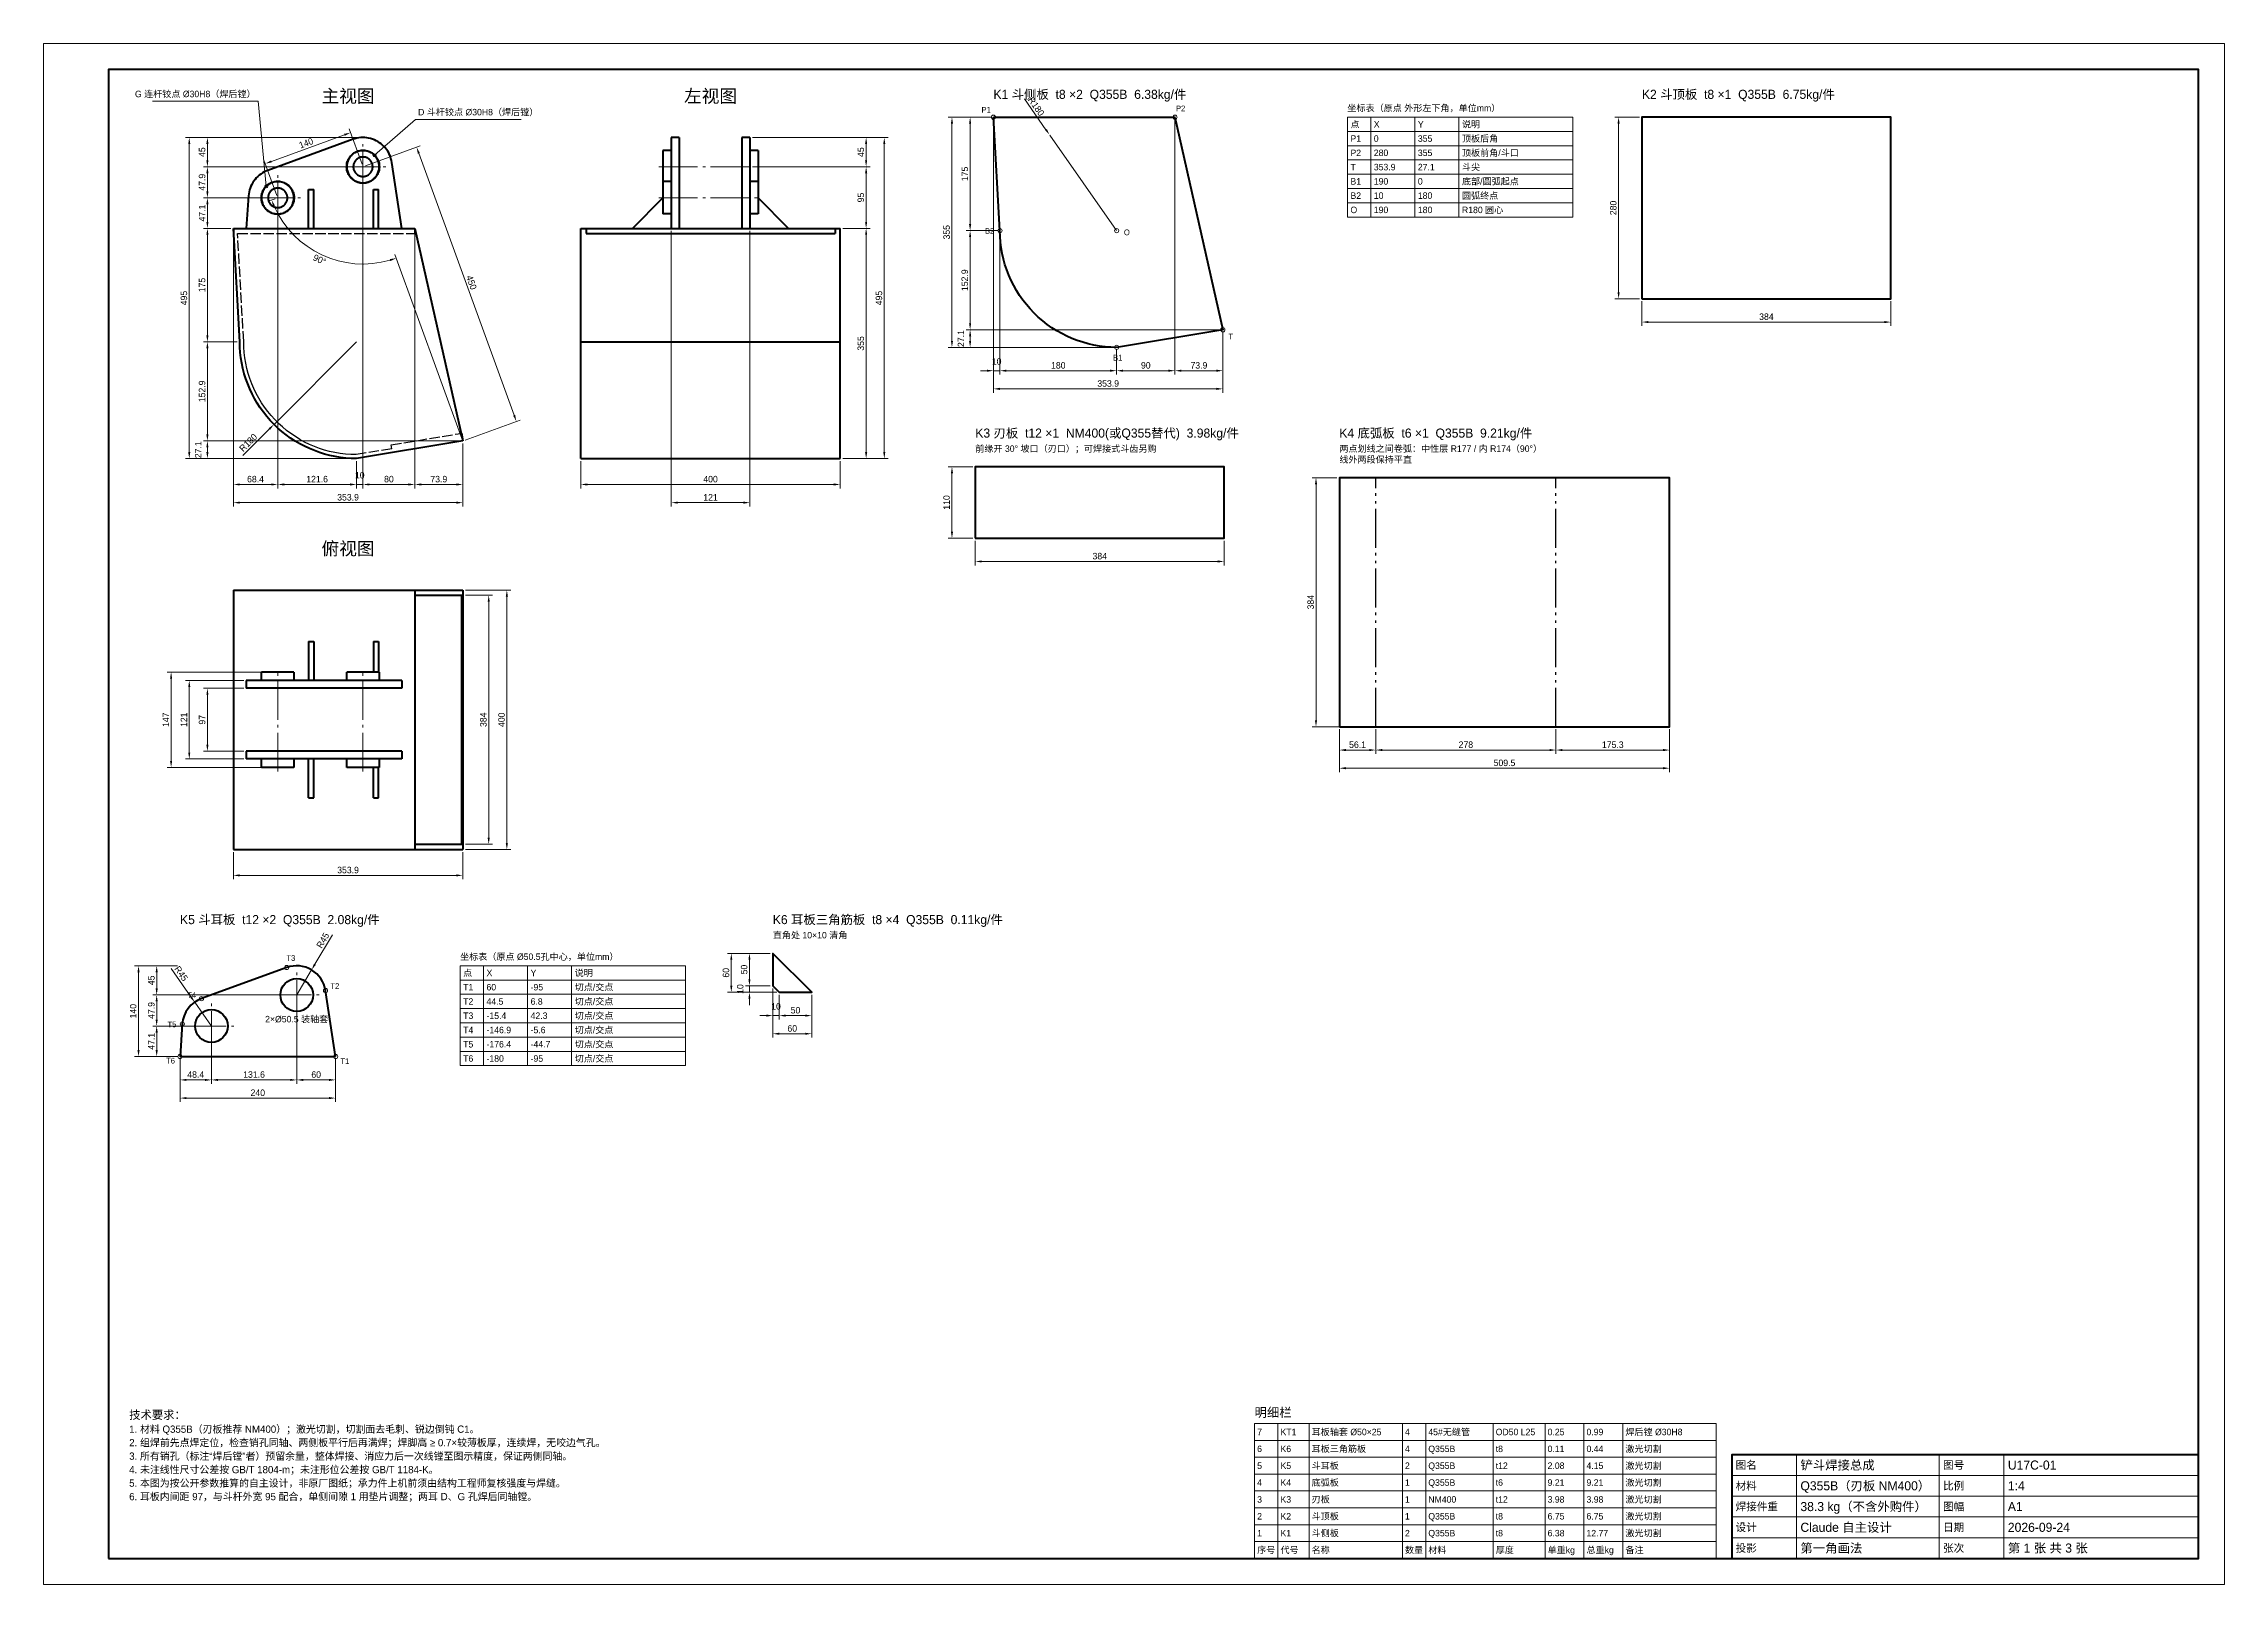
# Model space of a CAD drawing. Header units: millimetres. Extents: x 0 to 3364, y 0 to 2376.
import ezdxf
from ezdxf.enums import TextEntityAlignment as Align

# ---------------------------------------------------------------- set-up
doc = ezdxf.new("R2010")
doc.units = ezdxf.units.MM
doc.header["$LTSCALE"] = 4
for name, pattern in [('GB_CENTER', [20, 15, -2, 1, -2]), ('GB_HIDDEN', [5, 4, -1]), ('GB_PHANTOM', [23, 15, -2, 1, -2, 1, -2])]:
    doc.linetypes.add(name, pattern=pattern)
for name, color, linetype, lineweight in [('CENTER', 7, 'GB_CENTER', 18), ('DIM', 7, 'Continuous', 18), ('FRAME', 7, 'Continuous', 70), ('HIDDEN', 7, 'GB_HIDDEN', 25), ('MARK', 7, 'GB_PHANTOM', 25), ('OUTLINE', 7, 'Continuous', 50), ('TEXT', 7, 'Continuous', 25), ('THIN', 7, 'Continuous', 18)]:
    doc.layers.add(name, color=color, linetype=linetype, lineweight=lineweight)
doc.styles.add('CJK', font='wqy-zenhei.ttc')
doc.dimstyles.new('GB', dxfattribs={"dimscale": 4, "dimtxt": 2.5, "dimasz": 2.5, "dimexe": 1.5, "dimexo": 1, "dimgap": 0.8, "dimtad": 1, "dimdec": 1, "dimdsep": 46, "dimtxsty": 'CJK', "dimcen": 2.5, "dimazin": 3, "dimtfac": 1, "dimtmove": 0, "dimatfit": 3, "dimlwd": 18, "dimlwe": 18})

msp = doc.modelspace()

# ---------------------------------------------------------------- texts
at = {"layer": 'DIM', "style": 'CJK'}
msp.add_text('G 连杆铰点 Ø30H8（焊后镗）', height=10, dxfattribs=at).set_placement((327.11, 2290.36), align=Align.BOTTOM_RIGHT)
msp.add_text('D 斗杆铰点 Ø30H8（焊后镗）', height=10, dxfattribs=at).set_placement((577.67, 2262.36), align=Align.BOTTOM_LEFT)
for s, p in [('P1', (1453.96, 2274)), ('P2', (1753.87, 2276.05)), ('B2', (1459.2, 2087.26)), ('O', (1670.98, 2084.96)), ('T', (1831.32, 1924.41)), ('B1', (1656.99, 1891.71)), ('T3', (381.36, 965.9)), ('T4', (228.37, 908.65)), ('T2', (449.28, 922.7)), ('T5', (197.98, 863.55)), ('T6', (195.71, 807.62)), ('T1', (464.71, 806.75))]:
    msp.add_text(s, height=8.8, dxfattribs=at).set_placement(p, align=Align.MIDDLE_CENTER)
msp.add_text('2×Ø50.5 装轴套', height=10, dxfattribs=at).set_placement((390.41, 863.67), align=Align.BOTTOM_CENTER)
at = {"layer": 'TEXT', "style": 'CJK'}
for s, p in [('主视图', (469.63, 2279.16)), ('左视图', (1028.79, 2279.16)), ('俯视图', (469.63, 1581.32))]:
    msp.add_text(s, height=20, dxfattribs=at).set_placement(p, align=Align.BOTTOM_CENTER)
for s, height, p in [('K1 斗侧板  t8 ×2  Q355B  6.38kg/件', 14, (1465.2, 2286.61)), ('K2 斗顶板  t8 ×1  Q355B  6.75kg/件', 14, (2465.52, 2286.61)), ('坐标表（原点 外形左下角，单位mm）', 10, (2011.11, 2268.61)), ('K3 刃板  t12 ×1  NM400(或Q355替代)  3.98kg/件', 14, (1437.2, 1764.22)), ('K4 底弧板  t6 ×1  Q355B  9.21kg/件', 14, (1998.77, 1764.22)), ('前缘开 30° 坡口（刃口）；可焊接式斗齿另购', 10, (1437.2, 1743.42)), ('两点划线之间卷弧：中性层 R177 / 内 R174（90°）', 10, (1998.77, 1743.42)), ('线外两段保持平直', 10, (1998.77, 1726.62)), ('K5 斗耳板  t12 ×2  Q355B  2.08kg/件', 14, (210.41, 1013.92)), ('K6 耳板三角筋板  t8 ×4  Q355B  0.11kg/件', 14, (1124.82, 1013.92)), ('直角处 10×10 清角', 10, (1124.82, 993.12)), ('坐标表（原点 Ø50.5孔中心，单位mm）', 10, (642.41, 959.92)), ('技术要求：', 12.8, (132, 251.2)), ('明细栏', 14, (1868, 254)), ('1. 材料 Q355B（刃板推荐 NM400）；激光切割，切割面去毛刺、锐边倒钝 C1。', 11.2, (132, 230.4)), ('3. 所有销孔（标注“焊后镗”者）预留余量，整体焊接、消应力后一次线镗至图示精度，保证两侧同轴。', 11.2, (132, 188.8)), ('2. 组焊前先点焊定位，检查销孔同轴、两侧板平行后再满焊；焊脚高 ≥ 0.7×较薄板厚，连续焊，无咬边气孔。', 11.2, (132, 209.6)), ('4. 未注线性尺寸公差按 GB/T 1804-m；未注形位公差按 GB/T 1184-K。', 11.2, (132, 168)), ('5. 本图为按公开参数推算的自主设计，非原厂图纸；承力件上机前须由结构工程师复核强度与焊缝。', 11.2, (132, 147.2)), ('6. 耳板内间距 97，与斗杆外宽 95 配合，单侧间隙 1 用垫片调整；两耳 D、G 孔焊后同轴镗。', 11.2, (132, 126.4))]:
    msp.add_text(s, height=height, dxfattribs=at).set_placement(p, align=Align.BOTTOM_LEFT)
for s, height, p in [('点', 10, (2015.91, 2251.61)), ('X', 10, (2051.91, 2251.61)), ('Y', 10, (2119.91, 2251.61)), ('说明', 10, (2187.91, 2251.61)), ('P1', 10, (2015.91, 2229.61)), ('0', 10, (2051.91, 2229.61)), ('355', 10, (2119.91, 2229.61)), ('顶板后角', 10, (2187.91, 2229.61)), ('T', 10, (2015.91, 2185.61)), ('P2', 10, (2015.91, 2207.61)), ('353.9', 10, (2051.91, 2185.61)), ('280', 10, (2051.91, 2207.61)), ('355', 10, (2119.91, 2207.61)), ('27.1', 10, (2119.91, 2185.61)), ('顶板前角/斗口', 10, (2187.91, 2207.61)), ('斗尖', 10, (2187.91, 2185.61)), ('B1', 10, (2015.91, 2163.61)), ('190', 10, (2051.91, 2163.61)), ('0', 10, (2119.91, 2163.61)), ('底部/圆弧起点', 10, (2187.91, 2163.61)), ('O', 10, (2015.91, 2119.61)), ('B2', 10, (2015.91, 2141.61)), ('10', 10, (2051.91, 2141.61)), ('190', 10, (2051.91, 2119.61)), ('180', 10, (2119.91, 2141.61)), ('180', 10, (2119.91, 2119.61)), ('R180 圆心', 10, (2187.91, 2119.61)), ('圆弧终点', 10, (2187.91, 2141.61)), ('点', 10, (647.21, 942.92)), ('X', 10, (683.21, 942.92)), ('Y', 10, (751.21, 942.92)), ('说明', 10, (819.21, 942.92)), ('T1', 10, (647.21, 920.92)), ('60', 10, (683.21, 920.92)), ('-95', 10, (751.21, 920.92)), ('切点/交点', 10, (819.21, 920.92)), ('T2', 10, (647.21, 898.92)), ('T3', 10, (647.21, 876.92)), ('44.5', 10, (683.21, 898.92)), ('-15.4', 10, (683.21, 876.92)), ('42.3', 10, (751.21, 876.92)), ('6.8', 10, (751.21, 898.92)), ('切点/交点', 10, (819.21, 898.92)), ('切点/交点', 10, (819.21, 876.92)), ('T4', 10, (647.21, 854.92)), ('-146.9', 10, (683.21, 854.92)), ('-5.6', 10, (751.21, 854.92)), ('切点/交点', 10, (819.21, 854.92)), ('T5', 10, (647.21, 832.92)), ('T6', 10, (647.21, 810.92)), ('-176.4', 10, (683.21, 832.92)), ('-180', 10, (683.21, 810.92)), ('-44.7', 10, (751.21, 832.92)), ('-95', 10, (751.21, 810.92)), ('切点/交点', 10, (819.21, 832.92)), ('切点/交点', 10, (819.21, 810.92)), ('7', 10, (1872, 235)), ('KT1', 10, (1908, 235)), ('耳板轴套 Ø50×25', 10, (1956, 235)), ('4', 10, (2100, 235)), ('45#无缝管', 10, (2136, 235)), ('OD50 L25', 10, (2240, 235)), ('0.25', 10, (2320, 235)), ('0.99', 10, (2380, 235)), ('焊后镗 Ø30H8', 10, (2440, 235)), ('6', 10, (1872, 209)), ('K6', 10, (1908, 209)), ('耳板三角筋板', 10, (1956, 209)), ('4', 10, (2100, 209)), ('Q355B', 10, (2136, 209)), ('t8', 10, (2240, 209)), ('0.11', 10, (2320, 209)), ('0.44', 10, (2380, 209)), ('激光切割', 10, (2440, 209)), ('5', 10, (1872, 183)), ('K5', 10, (1908, 183)), ('斗耳板', 10, (1956, 183)), ('2', 10, (2100, 183)), ('Q355B', 10, (2136, 183)), ('t12', 10, (2240, 183)), ('2.08', 10, (2320, 183)), ('4.15', 10, (2380, 183)), ('激光切割', 10, (2440, 183)), ('图名', 12, (2610, 184)), ('铲斗焊接总成', 14, (2710, 184)), ('图号', 12, (2930, 184)), ('U17C-01', 14, (3030, 184)), ('4', 10, (1872, 157)), ('3', 10, (1872, 131)), ('K4', 10, (1908, 157)), ('K3', 10, (1908, 131)), ('底弧板', 10, (1956, 157)), ('刃板', 10, (1956, 131)), ('1', 10, (2100, 157)), ('1', 10, (2100, 131)), ('Q355B', 10, (2136, 157)), ('NM400', 10, (2136, 131)), ('t6', 10, (2240, 157)), ('t12', 10, (2240, 131)), ('3.98', 10, (2320, 131)), ('9.21', 10, (2320, 157)), ('3.98', 10, (2380, 131)), ('9.21', 10, (2380, 157)), ('激光切割', 10, (2440, 157)), ('激光切割', 10, (2440, 131)), ('材料', 12, (2610, 152)), ('Q355B（刃板 NM400）', 14, (2710, 152)), ('比例', 12, (2930, 152)), ('1:4', 14, (3030, 152)), ('2', 10, (1872, 105)), ('K2', 10, (1908, 105)), ('斗顶板', 10, (1956, 105)), ('1', 10, (2100, 105)), ('Q355B', 10, (2136, 105)), ('t8', 10, (2240, 105)), ('6.75', 10, (2320, 105)), ('6.75', 10, (2380, 105)), ('激光切割', 10, (2440, 105)), ('焊接件重', 12, (2610, 120)), ('38.3 kg（不含外购件）', 14, (2710, 120)), ('图幅', 12, (2930, 120)), ('A1', 14, (3030, 120)), ('1', 10, (1872, 79)), ('K1', 10, (1908, 79)), ('斗侧板', 10, (1956, 79)), ('2', 10, (2100, 79)), ('Q355B', 10, (2136, 79)), ('t8', 10, (2240, 79)), ('6.38', 10, (2320, 79)), ('12.77', 10, (2380, 79)), ('激光切割', 10, (2440, 79)), ('设计', 12, (2610, 88)), ('Claude 自主设计', 14, (2710, 88)), ('日期', 12, (2930, 88)), ('2026-09-24', 14, (3030, 88)), ('序号', 10, (1872, 53)), ('代号', 10, (1908, 53)), ('名称', 10, (1956, 53)), ('数量', 10, (2100, 53)), ('材料', 10, (2136, 53)), ('厚度', 10, (2240, 53)), ('单重kg', 10, (2320, 53)), ('总重kg', 10, (2380, 53)), ('备注', 10, (2440, 53)), ('投影', 12, (2610, 56)), ('第一角画法', 14, (2710, 56)), ('张次', 12, (2930, 56)), ('第 1 张 共 3 张', 14, (3030, 56))]:
    msp.add_text(s, height=height, dxfattribs=at).set_placement(p, align=Align.MIDDLE_LEFT)

# ---------------------------------------------------------------- dimensions: what is measured, and where the dimension line sits
at = {"layer": 'DIM'}
for center, radius, location in [((1655.2, 2087.61), 180, (1524.42, 2274.38)), ((482.67, 1916.16), 180, (321.45, 1754.94)), ((390.41, 908.92), 45, (437.85, 988.92)), ((258.85, 861.04), 45, (205.51, 937.23))]:
    msp.add_radius_dim(center=center, radius=radius, location=location, dimstyle='GB', dxfattribs=at).render()
for base, p1, p2, angle in [((1401.2, 1907.61), (1655.2, 1907.61), (1465.2, 2262.61), 90), ((1429.2, 2087.61), (1475.2, 2087.61), (1465.2, 2262.61), 90), ((2429.52, 1982.61), (2465.52, 1982.61), (2465.52, 2262.61), 90), ((224.67, 1736.16), (482.67, 1736.16), (492.67, 2231.16), 90), ((252.67, 2186.16), (492.67, 2186.16), (492.67, 2231.16), 90), ((341.96, 2190.9), (361.11, 2138.28), (492.67, 2186.16), 19.99849), ((1268.79, 2186.16), (1089.29, 2186.16), (1089.29, 2231.16), 90), ((1296.79, 1736.16), (1228.79, 1736.16), (1089.29, 2231.16), 90), ((575.37, 2216.26), (492.67, 2186.16), (646.58, 1763.3), 290), ((252.67, 2138.28), (361.11, 2138.28), (492.67, 2186.16), 90), ((1268.79, 2091.16), (1228.79, 2091.16), (1089.29, 2186.16), 90), ((252.67, 2091.16), (292.67, 2091.16), (361.11, 2138.28), 90), ((252.67, 1916.16), (302.67, 1916.16), (292.67, 2091.16), 90), ((1268.79, 1736.16), (1228.79, 1736.16), (1228.79, 2091.16), 90), ((1429.2, 1934.75), (1819.11, 1934.75), (1475.2, 2087.61), 90), ((1429.2, 1907.61), (1655.2, 1907.61), (1819.11, 1934.75), 90), ((252.67, 1763.3), (646.58, 1763.3), (302.67, 1916.16), 90), ((252.67, 1736.16), (482.67, 1736.16), (646.58, 1763.3), 90), ((1401.2, 1613.42), (1437.2, 1613.42), (1437.2, 1723.42), 90), ((1962.77, 1322.62), (2054.91, 1322.62), (1998.77, 1706.62), 90), ((714.58, 1133.32), (646.58, 1133.32), (646.58, 1533.32), 90), ((686.58, 1141.32), (646.58, 1141.32), (646.58, 1525.32), 90), ((196.67, 1259.82), (361.11, 1259.82), (361.11, 1406.82), 90), ((224.67, 1272.82), (312.67, 1272.82), (312.67, 1393.82), 90), ((252.67, 1284.82), (312.67, 1284.82), (312.67, 1381.82), 90), ((146.41, 813.92), (210.41, 813.92), (210.41, 953.92), 90), ((174.41, 908.92), (390.41, 908.92), (210.41, 953.92), 90), ((1060.82, 913.12), (1134.82, 913.12), (1124.82, 973.12), 90), ((1088.82, 913.12), (1134.82, 913.12), (1124.82, 923.12), 90), ((1088.82, 923.12), (1124.82, 923.12), (1124.82, 973.12), 90), ((174.41, 861.04), (258.85, 861.04), (390.41, 908.92), 90), ((174.41, 813.92), (210.41, 813.92), (258.85, 861.04), 90)]:
    msp.add_linear_dim(base=base, p1=p1, p2=p2, angle=angle, dimstyle='GB', dxfattribs=at).render()
for base, p1, p2 in [((1465.2, 1871.61), (1465.2, 2262.61), (1475.2, 2087.61)), ((1465.2, 1843.61), (1465.2, 2262.61), (1819.11, 1934.75)), ((1655.2, 1871.61), (1655.2, 1907.61), (1745.2, 2262.61)), ((1745.2, 1871.61), (1745.2, 2262.61), (1819.11, 1934.75)), ((482.67, 1696.16), (482.67, 1736.16), (492.67, 2186.16)), ((492.67, 1696.16), (492.67, 2186.16), (572.67, 2091.16)), ((292.67, 1696.16), (292.67, 2091.16), (361.11, 2138.28)), ((361.11, 1696.16), (361.11, 2138.28), (482.67, 1736.16)), ((292.67, 1668.16), (292.67, 2091.16), (646.58, 1763.3)), ((572.67, 1696.16), (572.67, 2091.16), (646.58, 1763.3)), ((968.29, 1668.16), (968.29, 2091.16), (1089.29, 2091.16)), ((1475.2, 1871.61), (1475.2, 2087.61), (1655.2, 1907.61)), ((2465.52, 1946.61), (2465.52, 1982.61), (2849.52, 1982.61)), ((828.79, 1696.16), (828.79, 1736.16), (1228.79, 1736.16)), ((1437.2, 1577.42), (1437.2, 1613.42), (1821.2, 1613.42)), ((1998.77, 1286.62), (1998.77, 1322.62), (2054.91, 1322.62)), ((1998.77, 1258.62), (1998.77, 1322.62), (2508.23, 1322.62)), ((2054.91, 1286.62), (2054.91, 1322.62), (2332.94, 1322.62)), ((2332.94, 1286.62), (2332.94, 1322.62), (2508.23, 1322.62)), ((292.67, 1093.32), (292.67, 1133.32), (646.58, 1133.32)), ((258.85, 777.92), (258.85, 861.04), (390.41, 908.92)), ((390.41, 777.92), (390.41, 908.92), (450.41, 813.92)), ((1124.82, 877.12), (1124.82, 923.12), (1134.82, 913.12)), ((1124.82, 849.12), (1124.82, 923.12), (1184.82, 913.12)), ((1134.82, 877.12), (1134.82, 913.12), (1184.82, 913.12)), ((210.41, 777.92), (210.41, 813.92), (258.85, 861.04)), ((210.41, 749.92), (210.41, 813.92), (450.41, 813.92))]:
    msp.add_linear_dim(base=base, p1=p1, p2=p2, dimstyle='GB', dxfattribs=at).render()
msp.add_angular_dim_3p(base=(429.28, 2050.21), center=(492.67, 2186.16), p1=(361.11, 2138.28), p2=(646.58, 1763.3), dimstyle='GB', dxfattribs=at).render()

# ---------------------------------------------------------------- linework, layer by layer
at = {"layer": 'CENTER'}
for p, q in [((492.67, 2149.16), (492.67, 2223.16)), ((361.11, 2101.28), (361.11, 2175.28)), ((455.67, 2186.16), (529.67, 2186.16)), ((948.79, 2186.16), (1108.79, 2186.16)), ((324.11, 2138.28), (398.11, 2138.28)), ((948.79, 2138.28), (1108.79, 2138.28)), ((361.11, 1253.32), (361.11, 1413.32)), ((492.67, 1253.32), (492.67, 1413.32)), ((390.41, 871.67), (390.41, 946.17)), ((353.16, 908.92), (427.66, 908.92)), ((258.85, 823.79), (258.85, 898.29)), ((221.6, 861.04), (296.1, 861.04))]:
    msp.add_line(p, q, dxfattribs=at)
at = {"layer": 'DIM'}
for points in [[(343.44, 2155.96), (331.11, 2287.16), (168.11, 2287.16)], [(510.35, 2203.84), (573.67, 2259.16), (736.67, 2259.16)]]:
    msp.add_lwpolyline(points, dxfattribs=at)
for centre in [(510.35, 2203.84), (343.44, 2155.96)]:
    msp.add_circle(centre, 2.4, dxfattribs=at)
at = {"layer": 'FRAME'}
for points in [[(100, 40), (3324, 40), (3324, 2336), (100, 2336)], [(2604, 40), (3324, 40), (3324, 200), (2604, 200)]]:
    msp.add_lwpolyline(points, close=True, dxfattribs=at)
at = {"layer": 'HIDDEN'}
for points in [[(477.28, 2228.45), (345.72, 2180.57)], [(477.28, 2228.45), (345.72, 2180.57)], [(537.16, 2192.94), (536.6, 2195.95), (535.83, 2198.91), (534.86, 2201.81), (533.7, 2204.65), (532.35, 2207.39), (530.81, 2210.04), (529.1, 2212.58), (527.22, 2214.99), (525.18, 2217.27), (522.99, 2219.41), (520.66, 2221.39), (518.2, 2223.22), (515.63, 2224.86), (512.94, 2226.34), (510.16, 2227.62), (507.31, 2228.71), (504.38, 2229.61), (501.4, 2230.3), (498.38, 2230.8), (495.33, 2231.08), (492.27, 2231.16), (489.21, 2231.03), (486.17, 2230.69), (483.16, 2230.14), (480.19, 2229.39), (477.28, 2228.45)], [(537.16, 2192.94), (536.6, 2195.95), (535.83, 2198.91), (534.86, 2201.81), (533.7, 2204.65), (532.35, 2207.39), (530.81, 2210.04), (529.1, 2212.58), (527.22, 2214.99), (525.18, 2217.27), (522.99, 2219.41), (520.66, 2221.39), (518.2, 2223.22), (515.63, 2224.86), (512.94, 2226.34), (510.16, 2227.62), (507.31, 2228.71), (504.38, 2229.61), (501.4, 2230.3), (498.38, 2230.8), (495.33, 2231.08), (492.27, 2231.16), (489.21, 2231.03), (486.17, 2230.69), (483.16, 2230.14), (480.19, 2229.39), (477.28, 2228.45)], [(537.16, 2192.94), (536.6, 2195.95), (535.83, 2198.91), (534.86, 2201.81), (533.7, 2204.65), (532.35, 2207.39), (530.81, 2210.04), (529.1, 2212.58), (527.22, 2214.99), (525.18, 2217.27), (522.99, 2219.41), (520.66, 2221.39), (518.2, 2223.22), (515.63, 2224.86), (512.94, 2226.34), (510.16, 2227.62), (507.31, 2228.71), (504.38, 2229.61), (501.4, 2230.3), (498.38, 2230.8), (495.33, 2231.08), (492.27, 2231.16), (489.21, 2231.03), (486.17, 2230.69), (483.16, 2230.14), (480.19, 2229.39), (477.28, 2228.45)], [(517.92, 2186.16), (517.86, 2184.4), (517.68, 2182.64), (517.37, 2180.91), (516.95, 2179.2), (516.4, 2177.52), (515.74, 2175.89), (514.97, 2174.3), (514.09, 2172.78), (513.1, 2171.32), (512.02, 2169.93), (510.84, 2168.62), (509.57, 2167.39), (508.22, 2166.26), (506.79, 2165.23), (505.3, 2164.29), (503.74, 2163.46), (502.13, 2162.75), (500.48, 2162.14), (498.78, 2161.66), (497.06, 2161.29), (495.31, 2161.05), (493.56, 2160.92), (491.79, 2160.92), (490.03, 2161.05), (488.29, 2161.29), (486.57, 2161.66), (484.87, 2162.14), (483.22, 2162.75), (481.61, 2163.46), (480.05, 2164.29), (478.55, 2165.23), (477.13, 2166.26), (475.78, 2167.39), (474.51, 2168.62), (473.33, 2169.93), (472.25, 2171.32), (471.26, 2172.78), (470.38, 2174.3), (469.61, 2175.89), (468.95, 2177.52), (468.4, 2179.2), (467.98, 2180.91), (467.67, 2182.64), (467.49, 2184.4), (467.42, 2186.16), (467.49, 2187.92), (467.67, 2189.67), (467.98, 2191.41), (468.4, 2193.12), (468.95, 2194.79), (469.61, 2196.43), (470.38, 2198.01), (471.26, 2199.54), (472.25, 2201), (473.33, 2202.39), (474.51, 2203.7), (475.78, 2204.92), (477.13, 2206.06), (478.55, 2207.09), (480.05, 2208.03), (481.61, 2208.85), (483.22, 2209.57), (484.87, 2210.17), (486.57, 2210.66), (488.29, 2211.02), (490.03, 2211.27), (491.79, 2211.39), (493.56, 2211.39), (495.31, 2211.27), (497.06, 2211.02), (498.78, 2210.66), (500.48, 2210.17), (502.13, 2209.57), (503.74, 2208.85), (505.3, 2208.03), (506.79, 2207.09), (508.22, 2206.06), (509.57, 2204.92), (510.84, 2203.7), (512.02, 2202.39), (513.1, 2201), (514.09, 2199.54), (514.97, 2198.01), (515.74, 2196.43), (516.4, 2194.79), (516.95, 2193.12), (517.37, 2191.41), (517.68, 2189.67), (517.86, 2187.92), (517.92, 2186.16)], [(517.92, 2186.16), (517.86, 2184.4), (517.68, 2182.64), (517.37, 2180.91), (516.95, 2179.2), (516.4, 2177.52), (515.74, 2175.89), (514.97, 2174.3), (514.09, 2172.78), (513.1, 2171.32), (512.02, 2169.93), (510.84, 2168.62), (509.57, 2167.39), (508.22, 2166.26), (506.79, 2165.23), (505.3, 2164.29), (503.74, 2163.46), (502.13, 2162.75), (500.48, 2162.14), (498.78, 2161.66), (497.06, 2161.29), (495.31, 2161.05), (493.56, 2160.92), (491.79, 2160.92), (490.03, 2161.05), (488.29, 2161.29), (486.57, 2161.66), (484.87, 2162.14), (483.22, 2162.75), (481.61, 2163.46), (480.05, 2164.29), (478.55, 2165.23), (477.13, 2166.26), (475.78, 2167.39), (474.51, 2168.62), (473.33, 2169.93), (472.25, 2171.32), (471.26, 2172.78), (470.38, 2174.3), (469.61, 2175.89), (468.95, 2177.52), (468.4, 2179.2), (467.98, 2180.91), (467.67, 2182.64), (467.49, 2184.4), (467.42, 2186.16), (467.49, 2187.92), (467.67, 2189.67), (467.98, 2191.41), (468.4, 2193.12), (468.95, 2194.79), (469.61, 2196.43), (470.38, 2198.01), (471.26, 2199.54), (472.25, 2201), (473.33, 2202.39), (474.51, 2203.7), (475.78, 2204.92), (477.13, 2206.06), (478.55, 2207.09), (480.05, 2208.03), (481.61, 2208.85), (483.22, 2209.57), (484.87, 2210.17), (486.57, 2210.66), (488.29, 2211.02), (490.03, 2211.27), (491.79, 2211.39), (493.56, 2211.39), (495.31, 2211.27), (497.06, 2211.02), (498.78, 2210.66), (500.48, 2210.17), (502.13, 2209.57), (503.74, 2208.85), (505.3, 2208.03), (506.79, 2207.09), (508.22, 2206.06), (509.57, 2204.92), (510.84, 2203.7), (512.02, 2202.39), (513.1, 2201), (514.09, 2199.54), (514.97, 2198.01), (515.74, 2196.43), (516.4, 2194.79), (516.95, 2193.12), (517.37, 2191.41), (517.68, 2189.67), (517.86, 2187.92), (517.92, 2186.16)], [(517.92, 2186.16), (517.86, 2184.4), (517.68, 2182.64), (517.37, 2180.91), (516.95, 2179.2), (516.4, 2177.52), (515.74, 2175.89), (514.97, 2174.3), (514.09, 2172.78), (513.1, 2171.32), (512.02, 2169.93), (510.84, 2168.62), (509.57, 2167.39), (508.22, 2166.26), (506.79, 2165.23), (505.3, 2164.29), (503.74, 2163.46), (502.13, 2162.75), (500.48, 2162.14), (498.78, 2161.66), (497.06, 2161.29), (495.31, 2161.05), (493.56, 2160.92), (491.79, 2160.92), (490.03, 2161.05), (488.29, 2161.29), (486.57, 2161.66), (484.87, 2162.14), (483.22, 2162.75), (481.61, 2163.46), (480.05, 2164.29), (478.55, 2165.23), (477.13, 2166.26), (475.78, 2167.39), (474.51, 2168.62), (473.33, 2169.93), (472.25, 2171.32), (471.26, 2172.78), (470.38, 2174.3), (469.61, 2175.89), (468.95, 2177.52), (468.4, 2179.2), (467.98, 2180.91), (467.67, 2182.64), (467.49, 2184.4), (467.42, 2186.16), (467.49, 2187.92), (467.67, 2189.67), (467.98, 2191.41), (468.4, 2193.12), (468.95, 2194.79), (469.61, 2196.43), (470.38, 2198.01), (471.26, 2199.54), (472.25, 2201), (473.33, 2202.39), (474.51, 2203.7), (475.78, 2204.92), (477.13, 2206.06), (478.55, 2207.09), (480.05, 2208.03), (481.61, 2208.85), (483.22, 2209.57), (484.87, 2210.17), (486.57, 2210.66), (488.29, 2211.02), (490.03, 2211.27), (491.79, 2211.39), (493.56, 2211.39), (495.31, 2211.27), (497.06, 2211.02), (498.78, 2210.66), (500.48, 2210.17), (502.13, 2209.57), (503.74, 2208.85), (505.3, 2208.03), (506.79, 2207.09), (508.22, 2206.06), (509.57, 2204.92), (510.84, 2203.7), (512.02, 2202.39), (513.1, 2201), (514.09, 2199.54), (514.97, 2198.01), (515.74, 2196.43), (516.4, 2194.79), (516.95, 2193.12), (517.37, 2191.41), (517.68, 2189.67), (517.86, 2187.92), (517.92, 2186.16)], [(517.67, 2186.16), (517.61, 2187.9), (517.43, 2189.64), (517.13, 2191.36), (516.71, 2193.05), (516.17, 2194.71), (515.51, 2196.33), (514.75, 2197.9), (513.88, 2199.41), (512.9, 2200.85), (511.83, 2202.23), (510.66, 2203.52), (509.4, 2204.74), (508.07, 2205.86), (506.65, 2206.88), (505.17, 2207.81), (503.63, 2208.63), (502.04, 2209.34), (500.4, 2209.93), (498.72, 2210.42), (497.02, 2210.78), (495.29, 2211.02), (493.55, 2211.14), (491.8, 2211.14), (490.06, 2211.02), (488.33, 2210.78), (486.63, 2210.42), (484.95, 2209.93), (483.31, 2209.34), (481.71, 2208.63), (480.17, 2207.81), (478.69, 2206.88), (477.28, 2205.86), (475.95, 2204.74), (474.69, 2203.52), (473.52, 2202.23), (472.45, 2200.85), (471.47, 2199.41), (470.6, 2197.9), (469.84, 2196.33), (469.18, 2194.71), (468.64, 2193.05), (468.22, 2191.36), (467.92, 2189.64), (467.73, 2187.9), (467.67, 2186.16), (467.73, 2184.41), (467.92, 2182.68), (468.22, 2180.96), (468.64, 2179.27), (469.18, 2177.61), (469.84, 2175.99), (470.6, 2174.42), (471.47, 2172.91), (472.45, 2171.46), (473.52, 2170.09), (474.69, 2168.79), (475.95, 2167.58), (477.28, 2166.46), (478.69, 2165.43), (480.17, 2164.51), (481.71, 2163.69), (483.31, 2162.98), (484.95, 2162.38), (486.63, 2161.9), (488.33, 2161.54), (490.06, 2161.3), (491.8, 2161.17), (493.55, 2161.17), (495.29, 2161.3), (497.02, 2161.54), (498.72, 2161.9), (500.4, 2162.38), (502.04, 2162.98), (503.63, 2163.69), (505.17, 2164.51), (506.65, 2165.43), (508.07, 2166.46), (509.4, 2167.58), (510.66, 2168.79), (511.83, 2170.09), (512.9, 2171.46), (513.88, 2172.91), (514.75, 2174.42), (515.51, 2175.99), (516.17, 2177.61), (516.71, 2179.27), (517.13, 2180.96), (517.43, 2182.68), (517.61, 2184.41), (517.67, 2186.16)], [(517.67, 2186.16), (517.61, 2187.9), (517.43, 2189.64), (517.13, 2191.36), (516.71, 2193.05), (516.17, 2194.71), (515.51, 2196.33), (514.75, 2197.9), (513.88, 2199.41), (512.9, 2200.85), (511.83, 2202.23), (510.66, 2203.52), (509.4, 2204.74), (508.07, 2205.86), (506.65, 2206.88), (505.17, 2207.81), (503.63, 2208.63), (502.04, 2209.34), (500.4, 2209.93), (498.72, 2210.42), (497.02, 2210.78), (495.29, 2211.02), (493.55, 2211.14), (491.8, 2211.14), (490.06, 2211.02), (488.33, 2210.78), (486.63, 2210.42), (484.95, 2209.93), (483.31, 2209.34), (481.71, 2208.63), (480.17, 2207.81), (478.69, 2206.88), (477.28, 2205.86), (475.95, 2204.74), (474.69, 2203.52), (473.52, 2202.23), (472.45, 2200.85), (471.47, 2199.41), (470.6, 2197.9), (469.84, 2196.33), (469.18, 2194.71), (468.64, 2193.05), (468.22, 2191.36), (467.92, 2189.64), (467.73, 2187.9), (467.67, 2186.16), (467.73, 2184.41), (467.92, 2182.68), (468.22, 2180.96), (468.64, 2179.27), (469.18, 2177.61), (469.84, 2175.99), (470.6, 2174.42), (471.47, 2172.91), (472.45, 2171.46), (473.52, 2170.09), (474.69, 2168.79), (475.95, 2167.58), (477.28, 2166.46), (478.69, 2165.43), (480.17, 2164.51), (481.71, 2163.69), (483.31, 2162.98), (484.95, 2162.38), (486.63, 2161.9), (488.33, 2161.54), (490.06, 2161.3), (491.8, 2161.17), (493.55, 2161.17), (495.29, 2161.3), (497.02, 2161.54), (498.72, 2161.9), (500.4, 2162.38), (502.04, 2162.98), (503.63, 2163.69), (505.17, 2164.51), (506.65, 2165.43), (508.07, 2166.46), (509.4, 2167.58), (510.66, 2168.79), (511.83, 2170.09), (512.9, 2171.46), (513.88, 2172.91), (514.75, 2174.42), (515.51, 2175.99), (516.17, 2177.61), (516.71, 2179.27), (517.13, 2180.96), (517.43, 2182.68), (517.61, 2184.41), (517.67, 2186.16)], [(517.67, 2186.16), (517.61, 2187.9), (517.43, 2189.64), (517.13, 2191.36), (516.71, 2193.05), (516.17, 2194.71), (515.51, 2196.33), (514.75, 2197.9), (513.88, 2199.41), (512.9, 2200.85), (511.83, 2202.23), (510.66, 2203.52), (509.4, 2204.74), (508.07, 2205.86), (506.65, 2206.88), (505.17, 2207.81), (503.63, 2208.63), (502.04, 2209.34), (500.4, 2209.93), (498.72, 2210.42), (497.02, 2210.78), (495.29, 2211.02), (493.55, 2211.14), (491.8, 2211.14), (490.06, 2211.02), (488.33, 2210.78), (486.63, 2210.42), (484.95, 2209.93), (483.31, 2209.34), (481.71, 2208.63), (480.17, 2207.81), (478.69, 2206.88), (477.28, 2205.86), (475.95, 2204.74), (474.69, 2203.52), (473.52, 2202.23), (472.45, 2200.85), (471.47, 2199.41), (470.6, 2197.9), (469.84, 2196.33), (469.18, 2194.71), (468.64, 2193.05), (468.22, 2191.36), (467.92, 2189.64), (467.73, 2187.9), (467.67, 2186.16), (467.73, 2184.41), (467.92, 2182.68), (468.22, 2180.96), (468.64, 2179.27), (469.18, 2177.61), (469.84, 2175.99), (470.6, 2174.42), (471.47, 2172.91), (472.45, 2171.46), (473.52, 2170.09), (474.69, 2168.79), (475.95, 2167.58), (477.28, 2166.46), (478.69, 2165.43), (480.17, 2164.51), (481.71, 2163.69), (483.31, 2162.98), (484.95, 2162.38), (486.63, 2161.9), (488.33, 2161.54), (490.06, 2161.3), (491.8, 2161.17), (493.55, 2161.17), (495.29, 2161.3), (497.02, 2161.54), (498.72, 2161.9), (500.4, 2162.38), (502.04, 2162.98), (503.63, 2163.69), (505.17, 2164.51), (506.65, 2165.43), (508.07, 2166.46), (509.4, 2167.58), (510.66, 2168.79), (511.83, 2170.09), (512.9, 2171.46), (513.88, 2172.91), (514.75, 2174.42), (515.51, 2175.99), (516.17, 2177.61), (516.71, 2179.27), (517.13, 2180.96), (517.43, 2182.68), (517.61, 2184.41), (517.67, 2186.16)], [(507.67, 2186.16), (507.64, 2187.2), (507.53, 2188.25), (507.35, 2189.28), (507.09, 2190.29), (506.77, 2191.29), (506.38, 2192.26), (505.92, 2193.2), (505.39, 2194.11), (504.81, 2194.98), (504.16, 2195.8), (503.46, 2196.58), (502.71, 2197.31), (501.91, 2197.98), (501.06, 2198.59), (500.17, 2199.15), (499.25, 2199.64), (498.29, 2200.07), (497.31, 2200.42), (496.3, 2200.71), (495.28, 2200.93), (494.24, 2201.08), (493.2, 2201.15), (492.15, 2201.15), (491.11, 2201.08), (490.07, 2200.93), (489.05, 2200.71), (488.04, 2200.42), (487.05, 2200.07), (486.1, 2199.64), (485.17, 2199.15), (484.29, 2198.59), (483.44, 2197.98), (482.64, 2197.31), (481.88, 2196.58), (481.18, 2195.8), (480.54, 2194.98), (479.95, 2194.11), (479.43, 2193.2), (478.97, 2192.26), (478.58, 2191.29), (478.26, 2190.29), (478, 2189.28), (477.82, 2188.25), (477.71, 2187.2), (477.67, 2186.16), (477.71, 2185.11), (477.82, 2184.07), (478, 2183.04), (478.26, 2182.02), (478.58, 2181.03), (478.97, 2180.06), (479.43, 2179.12), (479.95, 2178.21), (480.54, 2177.34), (481.18, 2176.52), (481.88, 2175.74), (482.64, 2175.01), (483.44, 2174.34), (484.29, 2173.72), (485.17, 2173.17), (486.1, 2172.68), (487.05, 2172.25), (488.04, 2171.89), (489.05, 2171.6), (490.07, 2171.39), (491.11, 2171.24), (492.15, 2171.17), (493.2, 2171.17), (494.24, 2171.24), (495.28, 2171.39), (496.3, 2171.6), (497.31, 2171.89), (498.29, 2172.25), (499.25, 2172.68), (500.17, 2173.17), (501.06, 2173.72), (501.91, 2174.34), (502.71, 2175.01), (503.46, 2175.74), (504.16, 2176.52), (504.81, 2177.34), (505.39, 2178.21), (505.92, 2179.12), (506.38, 2180.06), (506.77, 2181.03), (507.09, 2182.02), (507.35, 2183.04), (507.53, 2184.07), (507.64, 2185.11), (507.67, 2186.16)], [(507.67, 2186.16), (507.64, 2187.2), (507.53, 2188.25), (507.35, 2189.28), (507.09, 2190.29), (506.77, 2191.29), (506.38, 2192.26), (505.92, 2193.2), (505.39, 2194.11), (504.81, 2194.98), (504.16, 2195.8), (503.46, 2196.58), (502.71, 2197.31), (501.91, 2197.98), (501.06, 2198.59), (500.17, 2199.15), (499.25, 2199.64), (498.29, 2200.07), (497.31, 2200.42), (496.3, 2200.71), (495.28, 2200.93), (494.24, 2201.08), (493.2, 2201.15), (492.15, 2201.15), (491.11, 2201.08), (490.07, 2200.93), (489.05, 2200.71), (488.04, 2200.42), (487.05, 2200.07), (486.1, 2199.64), (485.17, 2199.15), (484.29, 2198.59), (483.44, 2197.98), (482.64, 2197.31), (481.88, 2196.58), (481.18, 2195.8), (480.54, 2194.98), (479.95, 2194.11), (479.43, 2193.2), (478.97, 2192.26), (478.58, 2191.29), (478.26, 2190.29), (478, 2189.28), (477.82, 2188.25), (477.71, 2187.2), (477.67, 2186.16), (477.71, 2185.11), (477.82, 2184.07), (478, 2183.04), (478.26, 2182.02), (478.58, 2181.03), (478.97, 2180.06), (479.43, 2179.12), (479.95, 2178.21), (480.54, 2177.34), (481.18, 2176.52), (481.88, 2175.74), (482.64, 2175.01), (483.44, 2174.34), (484.29, 2173.72), (485.17, 2173.17), (486.1, 2172.68), (487.05, 2172.25), (488.04, 2171.89), (489.05, 2171.6), (490.07, 2171.39), (491.11, 2171.24), (492.15, 2171.17), (493.2, 2171.17), (494.24, 2171.24), (495.28, 2171.39), (496.3, 2171.6), (497.31, 2171.89), (498.29, 2172.25), (499.25, 2172.68), (500.17, 2173.17), (501.06, 2173.72), (501.91, 2174.34), (502.71, 2175.01), (503.46, 2175.74), (504.16, 2176.52), (504.81, 2177.34), (505.39, 2178.21), (505.92, 2179.12), (506.38, 2180.06), (506.77, 2181.03), (507.09, 2182.02), (507.35, 2183.04), (507.53, 2184.07), (507.64, 2185.11), (507.67, 2186.16)], [(507.67, 2186.16), (507.64, 2187.2), (507.53, 2188.25), (507.35, 2189.28), (507.09, 2190.29), (506.77, 2191.29), (506.38, 2192.26), (505.92, 2193.2), (505.39, 2194.11), (504.81, 2194.98), (504.16, 2195.8), (503.46, 2196.58), (502.71, 2197.31), (501.91, 2197.98), (501.06, 2198.59), (500.17, 2199.15), (499.25, 2199.64), (498.29, 2200.07), (497.31, 2200.42), (496.3, 2200.71), (495.28, 2200.93), (494.24, 2201.08), (493.2, 2201.15), (492.15, 2201.15), (491.11, 2201.08), (490.07, 2200.93), (489.05, 2200.71), (488.04, 2200.42), (487.05, 2200.07), (486.1, 2199.64), (485.17, 2199.15), (484.29, 2198.59), (483.44, 2197.98), (482.64, 2197.31), (481.88, 2196.58), (481.18, 2195.8), (480.54, 2194.98), (479.95, 2194.11), (479.43, 2193.2), (478.97, 2192.26), (478.58, 2191.29), (478.26, 2190.29), (478, 2189.28), (477.82, 2188.25), (477.71, 2187.2), (477.67, 2186.16), (477.71, 2185.11), (477.82, 2184.07), (478, 2183.04), (478.26, 2182.02), (478.58, 2181.03), (478.97, 2180.06), (479.43, 2179.12), (479.95, 2178.21), (480.54, 2177.34), (481.18, 2176.52), (481.88, 2175.74), (482.64, 2175.01), (483.44, 2174.34), (484.29, 2173.72), (485.17, 2173.17), (486.1, 2172.68), (487.05, 2172.25), (488.04, 2171.89), (489.05, 2171.6), (490.07, 2171.39), (491.11, 2171.24), (492.15, 2171.17), (493.2, 2171.17), (494.24, 2171.24), (495.28, 2171.39), (496.3, 2171.6), (497.31, 2171.89), (498.29, 2172.25), (499.25, 2172.68), (500.17, 2173.17), (501.06, 2173.72), (501.91, 2174.34), (502.71, 2175.01), (503.46, 2175.74), (504.16, 2176.52), (504.81, 2177.34), (505.39, 2178.21), (505.92, 2179.12), (506.38, 2180.06), (506.77, 2181.03), (507.09, 2182.02), (507.35, 2183.04), (507.53, 2184.07), (507.64, 2185.11), (507.67, 2186.16)], [(552.67, 2091.16), (537.16, 2192.94)], [(552.67, 2091.16), (537.16, 2192.94)], [(345.72, 2180.57), (342.9, 2179.43), (340.16, 2178.1), (337.51, 2176.59), (334.97, 2174.91), (332.55, 2173.05), (330.26, 2171.04), (328.12, 2168.88), (326.12, 2166.57), (324.29, 2164.14), (322.62, 2161.59), (321.13, 2158.93), (319.83, 2156.18), (318.71, 2153.34), (317.79, 2150.44), (317.06, 2147.48), (316.54, 2144.48), (316.23, 2141.45)], [(345.72, 2180.57), (342.9, 2179.43), (340.16, 2178.1), (337.51, 2176.59), (334.97, 2174.91), (332.55, 2173.05), (330.26, 2171.04), (328.12, 2168.88), (326.12, 2166.57), (324.29, 2164.14), (322.62, 2161.59), (321.13, 2158.93), (319.83, 2156.18), (318.71, 2153.34), (317.79, 2150.44), (317.06, 2147.48), (316.54, 2144.48), (316.23, 2141.45)], [(345.72, 2180.57), (342.9, 2179.43), (340.16, 2178.1), (337.51, 2176.59), (334.97, 2174.91), (332.55, 2173.05), (330.26, 2171.04), (328.12, 2168.88), (326.12, 2166.57), (324.29, 2164.14), (322.62, 2161.59), (321.13, 2158.93), (319.83, 2156.18), (318.71, 2153.34), (317.79, 2150.44), (317.06, 2147.48), (316.54, 2144.48), (316.23, 2141.45)], [(386.36, 2138.28), (386.3, 2136.52), (386.12, 2134.76), (385.81, 2133.03), (385.39, 2131.32), (384.84, 2129.64), (384.18, 2128.01), (383.41, 2126.42), (382.53, 2124.9), (381.54, 2123.44), (380.46, 2122.05), (379.28, 2120.74), (378.01, 2119.51), (376.66, 2118.38), (375.23, 2117.35), (373.74, 2116.41), (372.18, 2115.58), (370.57, 2114.87), (368.92, 2114.26), (367.22, 2113.78), (365.5, 2113.41), (363.75, 2113.17), (362, 2113.04), (360.23, 2113.04), (358.47, 2113.17), (356.73, 2113.41), (355.01, 2113.78), (353.31, 2114.26), (351.66, 2114.87), (350.05, 2115.58), (348.49, 2116.41), (346.99, 2117.35), (345.57, 2118.38), (344.22, 2119.51), (342.95, 2120.74), (341.77, 2122.05), (340.69, 2123.44), (339.7, 2124.9), (338.82, 2126.42), (338.05, 2128.01), (337.39, 2129.64), (336.84, 2131.32), (336.42, 2133.03), (336.11, 2134.76), (335.93, 2136.52), (335.86, 2138.28), (335.93, 2140.04), (336.11, 2141.79), (336.42, 2143.53), (336.84, 2145.24), (337.39, 2146.91), (338.05, 2148.55), (338.82, 2150.13), (339.7, 2151.66), (340.69, 2153.12), (341.77, 2154.51), (342.95, 2155.82), (344.22, 2157.04), (345.57, 2158.18), (346.99, 2159.21), (348.49, 2160.15), (350.05, 2160.97), (351.66, 2161.69), (353.31, 2162.29), (355.01, 2162.78), (356.73, 2163.14), (358.47, 2163.39), (360.23, 2163.51), (362, 2163.51), (363.75, 2163.39), (365.5, 2163.14), (367.22, 2162.78), (368.92, 2162.29), (370.57, 2161.69), (372.18, 2160.97), (373.74, 2160.15), (375.23, 2159.21), (376.66, 2158.18), (378.01, 2157.04), (379.28, 2155.82), (380.46, 2154.51), (381.54, 2153.12), (382.53, 2151.66), (383.41, 2150.13), (384.18, 2148.55), (384.84, 2146.91), (385.39, 2145.24), (385.81, 2143.53), (386.12, 2141.79), (386.3, 2140.04), (386.36, 2138.28)], [(386.36, 2138.28), (386.3, 2136.52), (386.12, 2134.76), (385.81, 2133.03), (385.39, 2131.32), (384.84, 2129.64), (384.18, 2128.01), (383.41, 2126.42), (382.53, 2124.9), (381.54, 2123.44), (380.46, 2122.05), (379.28, 2120.74), (378.01, 2119.51), (376.66, 2118.38), (375.23, 2117.35), (373.74, 2116.41), (372.18, 2115.58), (370.57, 2114.87), (368.92, 2114.26), (367.22, 2113.78), (365.5, 2113.41), (363.75, 2113.17), (362, 2113.04), (360.23, 2113.04), (358.47, 2113.17), (356.73, 2113.41), (355.01, 2113.78), (353.31, 2114.26), (351.66, 2114.87), (350.05, 2115.58), (348.49, 2116.41), (346.99, 2117.35), (345.57, 2118.38), (344.22, 2119.51), (342.95, 2120.74), (341.77, 2122.05), (340.69, 2123.44), (339.7, 2124.9), (338.82, 2126.42), (338.05, 2128.01), (337.39, 2129.64), (336.84, 2131.32), (336.42, 2133.03), (336.11, 2134.76), (335.93, 2136.52), (335.86, 2138.28), (335.93, 2140.04), (336.11, 2141.79), (336.42, 2143.53), (336.84, 2145.24), (337.39, 2146.91), (338.05, 2148.55), (338.82, 2150.13), (339.7, 2151.66), (340.69, 2153.12), (341.77, 2154.51), (342.95, 2155.82), (344.22, 2157.04), (345.57, 2158.18), (346.99, 2159.21), (348.49, 2160.15), (350.05, 2160.97), (351.66, 2161.69), (353.31, 2162.29), (355.01, 2162.78), (356.73, 2163.14), (358.47, 2163.39), (360.23, 2163.51), (362, 2163.51), (363.75, 2163.39), (365.5, 2163.14), (367.22, 2162.78), (368.92, 2162.29), (370.57, 2161.69), (372.18, 2160.97), (373.74, 2160.15), (375.23, 2159.21), (376.66, 2158.18), (378.01, 2157.04), (379.28, 2155.82), (380.46, 2154.51), (381.54, 2153.12), (382.53, 2151.66), (383.41, 2150.13), (384.18, 2148.55), (384.84, 2146.91), (385.39, 2145.24), (385.81, 2143.53), (386.12, 2141.79), (386.3, 2140.04), (386.36, 2138.28)], [(386.36, 2138.28), (386.3, 2136.52), (386.12, 2134.76), (385.81, 2133.03), (385.39, 2131.32), (384.84, 2129.64), (384.18, 2128.01), (383.41, 2126.42), (382.53, 2124.9), (381.54, 2123.44), (380.46, 2122.05), (379.28, 2120.74), (378.01, 2119.51), (376.66, 2118.38), (375.23, 2117.35), (373.74, 2116.41), (372.18, 2115.58), (370.57, 2114.87), (368.92, 2114.26), (367.22, 2113.78), (365.5, 2113.41), (363.75, 2113.17), (362, 2113.04), (360.23, 2113.04), (358.47, 2113.17), (356.73, 2113.41), (355.01, 2113.78), (353.31, 2114.26), (351.66, 2114.87), (350.05, 2115.58), (348.49, 2116.41), (346.99, 2117.35), (345.57, 2118.38), (344.22, 2119.51), (342.95, 2120.74), (341.77, 2122.05), (340.69, 2123.44), (339.7, 2124.9), (338.82, 2126.42), (338.05, 2128.01), (337.39, 2129.64), (336.84, 2131.32), (336.42, 2133.03), (336.11, 2134.76), (335.93, 2136.52), (335.86, 2138.28), (335.93, 2140.04), (336.11, 2141.79), (336.42, 2143.53), (336.84, 2145.24), (337.39, 2146.91), (338.05, 2148.55), (338.82, 2150.13), (339.7, 2151.66), (340.69, 2153.12), (341.77, 2154.51), (342.95, 2155.82), (344.22, 2157.04), (345.57, 2158.18), (346.99, 2159.21), (348.49, 2160.15), (350.05, 2160.97), (351.66, 2161.69), (353.31, 2162.29), (355.01, 2162.78), (356.73, 2163.14), (358.47, 2163.39), (360.23, 2163.51), (362, 2163.51), (363.75, 2163.39), (365.5, 2163.14), (367.22, 2162.78), (368.92, 2162.29), (370.57, 2161.69), (372.18, 2160.97), (373.74, 2160.15), (375.23, 2159.21), (376.66, 2158.18), (378.01, 2157.04), (379.28, 2155.82), (380.46, 2154.51), (381.54, 2153.12), (382.53, 2151.66), (383.41, 2150.13), (384.18, 2148.55), (384.84, 2146.91), (385.39, 2145.24), (385.81, 2143.53), (386.12, 2141.79), (386.3, 2140.04), (386.36, 2138.28)], [(386.11, 2138.28), (386.05, 2140.02), (385.87, 2141.76), (385.57, 2143.48), (385.15, 2145.17), (384.61, 2146.83), (383.95, 2148.45), (383.19, 2150.02), (382.32, 2151.53), (381.34, 2152.97), (380.27, 2154.35), (379.1, 2155.64), (377.84, 2156.86), (376.51, 2157.98), (375.09, 2159), (373.61, 2159.93), (372.07, 2160.75), (370.48, 2161.46), (368.84, 2162.05), (367.16, 2162.54), (365.46, 2162.9), (363.73, 2163.14), (361.99, 2163.26), (360.24, 2163.26), (358.5, 2163.14), (356.77, 2162.9), (355.07, 2162.54), (353.39, 2162.05), (351.75, 2161.46), (350.15, 2160.75), (348.61, 2159.93), (347.13, 2159), (345.72, 2157.98), (344.39, 2156.86), (343.13, 2155.64), (341.96, 2154.35), (340.89, 2152.97), (339.91, 2151.53), (339.04, 2150.02), (338.28, 2148.45), (337.62, 2146.83), (337.08, 2145.17), (336.66, 2143.48), (336.36, 2141.76), (336.17, 2140.02), (336.11, 2138.28), (336.17, 2136.53), (336.36, 2134.8), (336.66, 2133.08), (337.08, 2131.39), (337.62, 2129.73), (338.28, 2128.11), (339.04, 2126.54), (339.91, 2125.03), (340.89, 2123.58), (341.96, 2122.21), (343.13, 2120.91), (344.39, 2119.7), (345.72, 2118.58), (347.13, 2117.55), (348.61, 2116.63), (350.15, 2115.81), (351.75, 2115.1), (353.39, 2114.5), (355.07, 2114.02), (356.77, 2113.66), (358.5, 2113.42), (360.24, 2113.29), (361.99, 2113.29), (363.73, 2113.42), (365.46, 2113.66), (367.16, 2114.02), (368.84, 2114.5), (370.48, 2115.1), (372.07, 2115.81), (373.61, 2116.63), (375.09, 2117.55), (376.51, 2118.58), (377.84, 2119.7), (379.1, 2120.91), (380.27, 2122.21), (381.34, 2123.58), (382.32, 2125.03), (383.19, 2126.54), (383.95, 2128.11), (384.61, 2129.73), (385.15, 2131.39), (385.57, 2133.08), (385.87, 2134.8), (386.05, 2136.53), (386.11, 2138.28)], [(386.11, 2138.28), (386.05, 2140.02), (385.87, 2141.76), (385.57, 2143.48), (385.15, 2145.17), (384.61, 2146.83), (383.95, 2148.45), (383.19, 2150.02), (382.32, 2151.53), (381.34, 2152.97), (380.27, 2154.35), (379.1, 2155.64), (377.84, 2156.86), (376.51, 2157.98), (375.09, 2159), (373.61, 2159.93), (372.07, 2160.75), (370.48, 2161.46), (368.84, 2162.05), (367.16, 2162.54), (365.46, 2162.9), (363.73, 2163.14), (361.99, 2163.26), (360.24, 2163.26), (358.5, 2163.14), (356.77, 2162.9), (355.07, 2162.54), (353.39, 2162.05), (351.75, 2161.46), (350.15, 2160.75), (348.61, 2159.93), (347.13, 2159), (345.72, 2157.98), (344.39, 2156.86), (343.13, 2155.64), (341.96, 2154.35), (340.89, 2152.97), (339.91, 2151.53), (339.04, 2150.02), (338.28, 2148.45), (337.62, 2146.83), (337.08, 2145.17), (336.66, 2143.48), (336.36, 2141.76), (336.17, 2140.02), (336.11, 2138.28), (336.17, 2136.53), (336.36, 2134.8), (336.66, 2133.08), (337.08, 2131.39), (337.62, 2129.73), (338.28, 2128.11), (339.04, 2126.54), (339.91, 2125.03), (340.89, 2123.58), (341.96, 2122.21), (343.13, 2120.91), (344.39, 2119.7), (345.72, 2118.58), (347.13, 2117.55), (348.61, 2116.63), (350.15, 2115.81), (351.75, 2115.1), (353.39, 2114.5), (355.07, 2114.02), (356.77, 2113.66), (358.5, 2113.42), (360.24, 2113.29), (361.99, 2113.29), (363.73, 2113.42), (365.46, 2113.66), (367.16, 2114.02), (368.84, 2114.5), (370.48, 2115.1), (372.07, 2115.81), (373.61, 2116.63), (375.09, 2117.55), (376.51, 2118.58), (377.84, 2119.7), (379.1, 2120.91), (380.27, 2122.21), (381.34, 2123.58), (382.32, 2125.03), (383.19, 2126.54), (383.95, 2128.11), (384.61, 2129.73), (385.15, 2131.39), (385.57, 2133.08), (385.87, 2134.8), (386.05, 2136.53), (386.11, 2138.28)], [(386.11, 2138.28), (386.05, 2140.02), (385.87, 2141.76), (385.57, 2143.48), (385.15, 2145.17), (384.61, 2146.83), (383.95, 2148.45), (383.19, 2150.02), (382.32, 2151.53), (381.34, 2152.97), (380.27, 2154.35), (379.1, 2155.64), (377.84, 2156.86), (376.51, 2157.98), (375.09, 2159), (373.61, 2159.93), (372.07, 2160.75), (370.48, 2161.46), (368.84, 2162.05), (367.16, 2162.54), (365.46, 2162.9), (363.73, 2163.14), (361.99, 2163.26), (360.24, 2163.26), (358.5, 2163.14), (356.77, 2162.9), (355.07, 2162.54), (353.39, 2162.05), (351.75, 2161.46), (350.15, 2160.75), (348.61, 2159.93), (347.13, 2159), (345.72, 2157.98), (344.39, 2156.86), (343.13, 2155.64), (341.96, 2154.35), (340.89, 2152.97), (339.91, 2151.53), (339.04, 2150.02), (338.28, 2148.45), (337.62, 2146.83), (337.08, 2145.17), (336.66, 2143.48), (336.36, 2141.76), (336.17, 2140.02), (336.11, 2138.28), (336.17, 2136.53), (336.36, 2134.8), (336.66, 2133.08), (337.08, 2131.39), (337.62, 2129.73), (338.28, 2128.11), (339.04, 2126.54), (339.91, 2125.03), (340.89, 2123.58), (341.96, 2122.21), (343.13, 2120.91), (344.39, 2119.7), (345.72, 2118.58), (347.13, 2117.55), (348.61, 2116.63), (350.15, 2115.81), (351.75, 2115.1), (353.39, 2114.5), (355.07, 2114.02), (356.77, 2113.66), (358.5, 2113.42), (360.24, 2113.29), (361.99, 2113.29), (363.73, 2113.42), (365.46, 2113.66), (367.16, 2114.02), (368.84, 2114.5), (370.48, 2115.1), (372.07, 2115.81), (373.61, 2116.63), (375.09, 2117.55), (376.51, 2118.58), (377.84, 2119.7), (379.1, 2120.91), (380.27, 2122.21), (381.34, 2123.58), (382.32, 2125.03), (383.19, 2126.54), (383.95, 2128.11), (384.61, 2129.73), (385.15, 2131.39), (385.57, 2133.08), (385.87, 2134.8), (386.05, 2136.53), (386.11, 2138.28)], [(376.11, 2138.28), (376.08, 2139.32), (375.97, 2140.37), (375.79, 2141.4), (375.53, 2142.41), (375.21, 2143.41), (374.82, 2144.38), (374.36, 2145.32), (373.83, 2146.23), (373.25, 2147.1), (372.6, 2147.92), (371.9, 2148.7), (371.15, 2149.43), (370.35, 2150.1), (369.5, 2150.71), (368.61, 2151.27), (367.69, 2151.76), (366.73, 2152.19), (365.75, 2152.54), (364.74, 2152.83), (363.72, 2153.05), (362.68, 2153.2), (361.64, 2153.27), (360.59, 2153.27), (359.55, 2153.2), (358.51, 2153.05), (357.49, 2152.83), (356.48, 2152.54), (355.49, 2152.19), (354.54, 2151.76), (353.61, 2151.27), (352.73, 2150.71), (351.88, 2150.1), (351.08, 2149.43), (350.32, 2148.7), (349.62, 2147.92), (348.98, 2147.1), (348.39, 2146.23), (347.87, 2145.32), (347.41, 2144.38), (347.02, 2143.41), (346.7, 2142.41), (346.44, 2141.4), (346.26, 2140.37), (346.15, 2139.32), (346.11, 2138.28), (346.15, 2137.23), (346.26, 2136.19), (346.44, 2135.16), (346.7, 2134.14), (347.02, 2133.15), (347.41, 2132.18), (347.87, 2131.24), (348.39, 2130.33), (348.98, 2129.46), (349.62, 2128.64), (350.32, 2127.86), (351.08, 2127.13), (351.88, 2126.46), (352.73, 2125.84), (353.61, 2125.29), (354.54, 2124.8), (355.49, 2124.37), (356.48, 2124.01), (357.49, 2123.72), (358.51, 2123.51), (359.55, 2123.36), (360.59, 2123.29), (361.64, 2123.29), (362.68, 2123.36), (363.72, 2123.51), (364.74, 2123.72), (365.75, 2124.01), (366.73, 2124.37), (367.69, 2124.8), (368.61, 2125.29), (369.5, 2125.84), (370.35, 2126.46), (371.15, 2127.13), (371.9, 2127.86), (372.6, 2128.64), (373.25, 2129.46), (373.83, 2130.33), (374.36, 2131.24), (374.82, 2132.18), (375.21, 2133.15), (375.53, 2134.14), (375.79, 2135.16), (375.97, 2136.19), (376.08, 2137.23), (376.11, 2138.28)], [(376.11, 2138.28), (376.08, 2139.32), (375.97, 2140.37), (375.79, 2141.4), (375.53, 2142.41), (375.21, 2143.41), (374.82, 2144.38), (374.36, 2145.32), (373.83, 2146.23), (373.25, 2147.1), (372.6, 2147.92), (371.9, 2148.7), (371.15, 2149.43), (370.35, 2150.1), (369.5, 2150.71), (368.61, 2151.27), (367.69, 2151.76), (366.73, 2152.19), (365.75, 2152.54), (364.74, 2152.83), (363.72, 2153.05), (362.68, 2153.2), (361.64, 2153.27), (360.59, 2153.27), (359.55, 2153.2), (358.51, 2153.05), (357.49, 2152.83), (356.48, 2152.54), (355.49, 2152.19), (354.54, 2151.76), (353.61, 2151.27), (352.73, 2150.71), (351.88, 2150.1), (351.08, 2149.43), (350.32, 2148.7), (349.62, 2147.92), (348.98, 2147.1), (348.39, 2146.23), (347.87, 2145.32), (347.41, 2144.38), (347.02, 2143.41), (346.7, 2142.41), (346.44, 2141.4), (346.26, 2140.37), (346.15, 2139.32), (346.11, 2138.28), (346.15, 2137.23), (346.26, 2136.19), (346.44, 2135.16), (346.7, 2134.14), (347.02, 2133.15), (347.41, 2132.18), (347.87, 2131.24), (348.39, 2130.33), (348.98, 2129.46), (349.62, 2128.64), (350.32, 2127.86), (351.08, 2127.13), (351.88, 2126.46), (352.73, 2125.84), (353.61, 2125.29), (354.54, 2124.8), (355.49, 2124.37), (356.48, 2124.01), (357.49, 2123.72), (358.51, 2123.51), (359.55, 2123.36), (360.59, 2123.29), (361.64, 2123.29), (362.68, 2123.36), (363.72, 2123.51), (364.74, 2123.72), (365.75, 2124.01), (366.73, 2124.37), (367.69, 2124.8), (368.61, 2125.29), (369.5, 2125.84), (370.35, 2126.46), (371.15, 2127.13), (371.9, 2127.86), (372.6, 2128.64), (373.25, 2129.46), (373.83, 2130.33), (374.36, 2131.24), (374.82, 2132.18), (375.21, 2133.15), (375.53, 2134.14), (375.79, 2135.16), (375.97, 2136.19), (376.08, 2137.23), (376.11, 2138.28)], [(376.11, 2138.28), (376.08, 2139.32), (375.97, 2140.37), (375.79, 2141.4), (375.53, 2142.41), (375.21, 2143.41), (374.82, 2144.38), (374.36, 2145.32), (373.83, 2146.23), (373.25, 2147.1), (372.6, 2147.92), (371.9, 2148.7), (371.15, 2149.43), (370.35, 2150.1), (369.5, 2150.71), (368.61, 2151.27), (367.69, 2151.76), (366.73, 2152.19), (365.75, 2152.54), (364.74, 2152.83), (363.72, 2153.05), (362.68, 2153.2), (361.64, 2153.27), (360.59, 2153.27), (359.55, 2153.2), (358.51, 2153.05), (357.49, 2152.83), (356.48, 2152.54), (355.49, 2152.19), (354.54, 2151.76), (353.61, 2151.27), (352.73, 2150.71), (351.88, 2150.1), (351.08, 2149.43), (350.32, 2148.7), (349.62, 2147.92), (348.98, 2147.1), (348.39, 2146.23), (347.87, 2145.32), (347.41, 2144.38), (347.02, 2143.41), (346.7, 2142.41), (346.44, 2141.4), (346.26, 2140.37), (346.15, 2139.32), (346.11, 2138.28), (346.15, 2137.23), (346.26, 2136.19), (346.44, 2135.16), (346.7, 2134.14), (347.02, 2133.15), (347.41, 2132.18), (347.87, 2131.24), (348.39, 2130.33), (348.98, 2129.46), (349.62, 2128.64), (350.32, 2127.86), (351.08, 2127.13), (351.88, 2126.46), (352.73, 2125.84), (353.61, 2125.29), (354.54, 2124.8), (355.49, 2124.37), (356.48, 2124.01), (357.49, 2123.72), (358.51, 2123.51), (359.55, 2123.36), (360.59, 2123.29), (361.64, 2123.29), (362.68, 2123.36), (363.72, 2123.51), (364.74, 2123.72), (365.75, 2124.01), (366.73, 2124.37), (367.69, 2124.8), (368.61, 2125.29), (369.5, 2125.84), (370.35, 2126.46), (371.15, 2127.13), (371.9, 2127.86), (372.6, 2128.64), (373.25, 2129.46), (373.83, 2130.33), (374.36, 2131.24), (374.82, 2132.18), (375.21, 2133.15), (375.53, 2134.14), (375.79, 2135.16), (375.97, 2136.19), (376.08, 2137.23), (376.11, 2138.28)], [(316.23, 2141.45), (312.67, 2091.16)], [(316.23, 2141.45), (312.67, 2091.16)], [(316.23, 2141.45), (312.67, 2091.16)], [(408.67, 2151.16), (408.67, 2091.16)], [(408.67, 2151.16), (416.67, 2151.16)], [(408.67, 2151.16), (408.67, 2091.16)], [(408.67, 2091.16), (408.67, 2151.16)], [(416.67, 2151.16), (416.67, 2091.16)], [(416.67, 2151.16), (416.67, 2091.16)], [(416.67, 2091.16), (416.67, 2151.16)], [(508.67, 2151.16), (508.67, 2091.16)], [(508.67, 2151.16), (516.67, 2151.16)], [(508.67, 2151.16), (508.67, 2091.16)], [(508.67, 2091.16), (508.67, 2151.16)], [(516.67, 2151.16), (516.67, 2091.16)], [(516.67, 2151.16), (516.67, 2091.16)], [(516.67, 2091.16), (516.67, 2151.16)], [(292.67, 2091.16), (572.67, 2091.16)], [(293.13, 2083.16), (292.67, 2091.16)], [(293.13, 2083.16), (292.67, 2091.16)], [(302.67, 1916.16), (292.67, 2091.16)], [(292.67, 2091.16), (292.67, 2083.16)], [(312.67, 2091.16), (552.67, 2091.16)], [(312.67, 2091.16), (408.67, 2091.16)], [(312.67, 2091.16), (552.67, 2091.16)], [(312.67, 2091.16), (408.67, 2091.16)], [(408.67, 2091.16), (416.67, 2091.16)], [(408.67, 2091.16), (416.67, 2091.16)], [(416.67, 2091.16), (508.67, 2091.16)], [(416.67, 2091.16), (508.67, 2091.16)], [(508.67, 2091.16), (516.67, 2091.16)], [(508.67, 2091.16), (516.67, 2091.16)], [(516.67, 2091.16), (552.67, 2091.16)], [(516.67, 2091.16), (552.67, 2091.16)], [(572.67, 2091.16), (646.58, 1763.3)], [(572.67, 2091.16), (643.94, 1775.02)], [(572.67, 2083.16), (572.67, 2091.16)], [(572.67, 2083.16), (572.67, 2091.16)], [(572.67, 2091.16), (643.94, 1775.02)], [(292.67, 2083.16), (293.13, 2083.16)], [(308.66, 1916.5), (299.14, 2083.16)], [(299.14, 2083.16), (572.67, 2083.16)], [(299.14, 2083.16), (572.67, 2083.16)], [(308.66, 1916.5), (299.14, 2083.16)], [(482.67, 1736.16), (474.36, 1736.35), (466.07, 1736.93), (457.81, 1737.88), (449.6, 1739.22), (441.46, 1740.94), (433.41, 1743.03), (425.47, 1745.49), (417.65, 1748.31), (409.97, 1751.5), (402.44, 1755.03), (395.09, 1758.91), (387.92, 1763.12), (380.95, 1767.66), (374.2, 1772.52), (367.68, 1777.68), (361.41, 1783.14), (355.39, 1788.88), (349.65, 1794.89), (344.19, 1801.17), (339.03, 1807.68), (334.17, 1814.43), (329.63, 1821.4), (325.42, 1828.57), (321.54, 1835.93), (318.01, 1843.45), (314.83, 1851.13), (312.01, 1858.96), (309.55, 1866.9), (307.46, 1874.95), (305.74, 1883.08), (304.4, 1891.29), (303.44, 1899.55), (302.87, 1907.85), (302.67, 1916.16)], [(308.67, 1916.16), (308.66, 1916.5)], [(308.67, 1916.16), (308.66, 1916.5)], [(482.18, 1742.16), (473.92, 1742.38), (465.68, 1742.99), (457.47, 1743.99), (449.32, 1745.38), (441.25, 1747.16), (433.27, 1749.32), (425.4, 1751.85), (417.66, 1754.76), (410.07, 1758.03), (402.64, 1761.66), (395.39, 1765.63), (388.34, 1769.95), (381.5, 1774.59), (374.89, 1779.56), (368.53, 1784.83), (362.42, 1790.4), (356.58, 1796.26), (351.03, 1802.38), (345.77, 1808.76), (340.83, 1815.39), (336.2, 1822.24), (331.9, 1829.3), (327.95, 1836.56), (324.34, 1844), (321.09, 1851.6), (318.21, 1859.35), (315.7, 1867.22), (313.56, 1875.21), (311.81, 1883.29), (310.44, 1891.44), (309.46, 1899.65), (308.87, 1907.89), (308.67, 1916.16)], [(482.18, 1742.16), (473.92, 1742.38), (465.68, 1742.99), (457.47, 1743.99), (449.32, 1745.38), (441.25, 1747.16), (433.27, 1749.32), (425.4, 1751.85), (417.66, 1754.76), (410.07, 1758.03), (402.64, 1761.66), (395.39, 1765.63), (388.34, 1769.95), (381.5, 1774.59), (374.89, 1779.56), (368.53, 1784.83), (362.42, 1790.4), (356.58, 1796.26), (351.03, 1802.38), (345.77, 1808.76), (340.83, 1815.39), (336.2, 1822.24), (331.9, 1829.3), (327.95, 1836.56), (324.34, 1844), (321.09, 1851.6), (318.21, 1859.35), (315.7, 1867.22), (313.56, 1875.21), (311.81, 1883.29), (310.44, 1891.44), (309.46, 1899.65), (308.87, 1907.89), (308.67, 1916.16)], [(537.08, 1751.25), (482.18, 1742.16)], [(537.08, 1751.25), (482.18, 1742.16)], [(646.58, 1763.3), (482.67, 1736.16)], [(536.1, 1757.17), (643.94, 1775.02)], [(536.1, 1757.17), (643.94, 1775.02)], [(537.08, 1751.25), (536.1, 1757.17)], [(537.08, 1751.25), (536.1, 1757.17)], [(643.94, 1775.02), (644.62, 1775.14)], [(643.94, 1775.02), (646.58, 1763.3)], [(643.94, 1775.02), (646.58, 1763.3)], [(644.62, 1775.14), (646.58, 1763.3)]]:
    msp.add_lwpolyline(points, dxfattribs=at)
at = {"layer": 'MARK'}
for p, q in [((2054.91, 1322.62), (2054.91, 1706.62)), ((2332.94, 1322.62), (2332.94, 1706.62))]:
    msp.add_line(p, q, dxfattribs=at)
at = {"layer": 'OUTLINE'}
for points in [[(1465.2, 2262.61), (1745.2, 2262.61), (1819.11, 1934.75), (1655.2, 1907.61, -0.4142136), (1475.2, 2087.61)], [(450.41, 813.92), (434.9, 915.71, 0.4734025), (375.02, 951.21), (243.46, 903.33, 0.2960314), (213.96, 864.22), (210.41, 813.92)]]:
    msp.add_lwpolyline(points, format="xyb", close=True, dxfattribs=at)
for points in [[(2465.52, 1982.61), (2849.52, 1982.61), (2849.52, 2262.61), (2465.52, 2262.61)], [(1437.2, 1613.42), (1821.2, 1613.42), (1821.2, 1723.42), (1437.2, 1723.42)], [(1998.77, 1322.62), (2508.23, 1322.62), (2508.23, 1706.62), (1998.77, 1706.62)], [(1134.82, 913.12), (1184.82, 913.12), (1124.82, 973.12), (1124.82, 923.12)]]:
    msp.add_lwpolyline(points, close=True, dxfattribs=at)
for points in [[(477.28, 2228.45), (345.72, 2180.57)], [(477.28, 2228.45), (345.72, 2180.57)], [(537.16, 2192.94), (536.6, 2195.95), (535.83, 2198.91), (534.86, 2201.81), (533.7, 2204.65), (532.35, 2207.39), (530.81, 2210.04), (529.1, 2212.58), (527.22, 2214.99), (525.18, 2217.27), (522.99, 2219.41), (520.66, 2221.39), (518.2, 2223.22), (515.63, 2224.86), (512.94, 2226.34), (510.16, 2227.62), (507.31, 2228.71), (504.38, 2229.61), (501.4, 2230.3), (498.38, 2230.8), (495.33, 2231.08), (492.27, 2231.16), (489.21, 2231.03), (486.17, 2230.69), (483.16, 2230.14), (480.19, 2229.39), (477.28, 2228.45)], [(968.29, 2231.16), (968.29, 2228.45)], [(980.29, 2231.16), (968.29, 2231.16)], [(968.29, 2228.45), (968.29, 2180.57)], [(980.29, 2231.16), (980.29, 2228.45)], [(980.29, 2228.45), (980.29, 2180.57)], [(1077.29, 2231.16), (1077.29, 2228.45)], [(1089.29, 2231.16), (1077.29, 2231.16)], [(1077.29, 2228.45), (1077.29, 2180.57)], [(1089.29, 2231.16), (1089.29, 2228.45)], [(1089.29, 2228.45), (1089.29, 2180.57)], [(517.92, 2186.16), (517.86, 2184.4), (517.68, 2182.64), (517.37, 2180.91), (516.95, 2179.2), (516.4, 2177.52), (515.74, 2175.89), (514.97, 2174.3), (514.09, 2172.78), (513.1, 2171.32), (512.02, 2169.93), (510.84, 2168.62), (509.57, 2167.39), (508.22, 2166.26), (506.79, 2165.23), (505.3, 2164.29), (503.74, 2163.46), (502.13, 2162.75), (500.48, 2162.14), (498.78, 2161.66), (497.06, 2161.29), (495.31, 2161.05), (493.56, 2160.92), (491.79, 2160.92), (490.03, 2161.05), (488.29, 2161.29), (486.57, 2161.66), (484.87, 2162.14), (483.22, 2162.75), (481.61, 2163.46), (480.05, 2164.29), (478.55, 2165.23), (477.13, 2166.26), (475.78, 2167.39), (474.51, 2168.62), (473.33, 2169.93), (472.25, 2171.32), (471.26, 2172.78), (470.38, 2174.3), (469.61, 2175.89), (468.95, 2177.52), (468.4, 2179.2), (467.98, 2180.91), (467.67, 2182.64), (467.49, 2184.4), (467.42, 2186.16), (467.49, 2187.92), (467.67, 2189.67), (467.98, 2191.41), (468.4, 2193.12), (468.95, 2194.79), (469.61, 2196.43), (470.38, 2198.01), (471.26, 2199.54), (472.25, 2201), (473.33, 2202.39), (474.51, 2203.7), (475.78, 2204.92), (477.13, 2206.06), (478.55, 2207.09), (480.05, 2208.03), (481.61, 2208.85), (483.22, 2209.57), (484.87, 2210.17), (486.57, 2210.66), (488.29, 2211.02), (490.03, 2211.27), (491.79, 2211.39), (493.56, 2211.39), (495.31, 2211.27), (497.06, 2211.02), (498.78, 2210.66), (500.48, 2210.17), (502.13, 2209.57), (503.74, 2208.85), (505.3, 2208.03), (506.79, 2207.09), (508.22, 2206.06), (509.57, 2204.92), (510.84, 2203.7), (512.02, 2202.39), (513.1, 2201), (514.09, 2199.54), (514.97, 2198.01), (515.74, 2196.43), (516.4, 2194.79), (516.95, 2193.12), (517.37, 2191.41), (517.68, 2189.67), (517.86, 2187.92), (517.92, 2186.16)], [(517.67, 2186.16), (517.61, 2187.9), (517.43, 2189.64), (517.13, 2191.36), (516.71, 2193.05), (516.17, 2194.71), (515.51, 2196.33), (514.75, 2197.9), (513.88, 2199.41), (512.9, 2200.85), (511.83, 2202.23), (510.66, 2203.52), (509.4, 2204.74), (508.07, 2205.86), (506.65, 2206.88), (505.17, 2207.81), (503.63, 2208.63), (502.04, 2209.34), (500.4, 2209.93), (498.72, 2210.42), (497.02, 2210.78), (495.29, 2211.02), (493.55, 2211.14), (491.8, 2211.14), (490.06, 2211.02), (488.33, 2210.78), (486.63, 2210.42), (484.95, 2209.93), (483.31, 2209.34), (481.71, 2208.63), (480.17, 2207.81), (478.69, 2206.88), (477.28, 2205.86), (475.95, 2204.74), (474.69, 2203.52), (473.52, 2202.23), (472.45, 2200.85), (471.47, 2199.41), (470.6, 2197.9), (469.84, 2196.33), (469.18, 2194.71), (468.64, 2193.05), (468.22, 2191.36), (467.92, 2189.64), (467.73, 2187.9), (467.67, 2186.16), (467.73, 2184.41), (467.92, 2182.68), (468.22, 2180.96), (468.64, 2179.27), (469.18, 2177.61), (469.84, 2175.99), (470.6, 2174.42), (471.47, 2172.91), (472.45, 2171.46), (473.52, 2170.09), (474.69, 2168.79), (475.95, 2167.58), (477.28, 2166.46), (478.69, 2165.43), (480.17, 2164.51), (481.71, 2163.69), (483.31, 2162.98), (484.95, 2162.38), (486.63, 2161.9), (488.33, 2161.54), (490.06, 2161.3), (491.8, 2161.17), (493.55, 2161.17), (495.29, 2161.3), (497.02, 2161.54), (498.72, 2161.9), (500.4, 2162.38), (502.04, 2162.98), (503.63, 2163.69), (505.17, 2164.51), (506.65, 2165.43), (508.07, 2166.46), (509.4, 2167.58), (510.66, 2168.79), (511.83, 2170.09), (512.9, 2171.46), (513.88, 2172.91), (514.75, 2174.42), (515.51, 2175.99), (516.17, 2177.61), (516.71, 2179.27), (517.13, 2180.96), (517.43, 2182.68), (517.61, 2184.41), (517.67, 2186.16)], [(507.67, 2186.16), (507.64, 2187.2), (507.53, 2188.25), (507.35, 2189.28), (507.09, 2190.29), (506.77, 2191.29), (506.38, 2192.26), (505.92, 2193.2), (505.39, 2194.11), (504.81, 2194.98), (504.16, 2195.8), (503.46, 2196.58), (502.71, 2197.31), (501.91, 2197.98), (501.06, 2198.59), (500.17, 2199.15), (499.25, 2199.64), (498.29, 2200.07), (497.31, 2200.42), (496.3, 2200.71), (495.28, 2200.93), (494.24, 2201.08), (493.2, 2201.15), (492.15, 2201.15), (491.11, 2201.08), (490.07, 2200.93), (489.05, 2200.71), (488.04, 2200.42), (487.05, 2200.07), (486.1, 2199.64), (485.17, 2199.15), (484.29, 2198.59), (483.44, 2197.98), (482.64, 2197.31), (481.88, 2196.58), (481.18, 2195.8), (480.54, 2194.98), (479.95, 2194.11), (479.43, 2193.2), (478.97, 2192.26), (478.58, 2191.29), (478.26, 2190.29), (478, 2189.28), (477.82, 2188.25), (477.71, 2187.2), (477.67, 2186.16), (477.71, 2185.11), (477.82, 2184.07), (478, 2183.04), (478.26, 2182.02), (478.58, 2181.03), (478.97, 2180.06), (479.43, 2179.12), (479.95, 2178.21), (480.54, 2177.34), (481.18, 2176.52), (481.88, 2175.74), (482.64, 2175.01), (483.44, 2174.34), (484.29, 2173.72), (485.17, 2173.17), (486.1, 2172.68), (487.05, 2172.25), (488.04, 2171.89), (489.05, 2171.6), (490.07, 2171.39), (491.11, 2171.24), (492.15, 2171.17), (493.2, 2171.17), (494.24, 2171.24), (495.28, 2171.39), (496.3, 2171.6), (497.31, 2171.89), (498.29, 2172.25), (499.25, 2172.68), (500.17, 2173.17), (501.06, 2173.72), (501.91, 2174.34), (502.71, 2175.01), (503.46, 2175.74), (504.16, 2176.52), (504.81, 2177.34), (505.39, 2178.21), (505.92, 2179.12), (506.38, 2180.06), (506.77, 2181.03), (507.09, 2182.02), (507.35, 2183.04), (507.53, 2184.07), (507.64, 2185.11), (507.67, 2186.16)], [(552.67, 2091.16), (537.16, 2192.94)], [(552.67, 2091.16), (537.16, 2192.94)], [(955.29, 2211.16), (955.29, 2163.28)], [(968.29, 2211.16), (955.29, 2211.16)], [(1102.29, 2211.16), (1089.29, 2211.16)], [(1102.29, 2211.16), (1102.29, 2163.28)], [(345.72, 2180.57), (342.9, 2179.43), (340.16, 2178.1), (337.51, 2176.59), (334.97, 2174.91), (332.55, 2173.05), (330.26, 2171.04), (328.12, 2168.88), (326.12, 2166.57), (324.29, 2164.14), (322.62, 2161.59), (321.13, 2158.93), (319.83, 2156.18), (318.71, 2153.34), (317.79, 2150.44), (317.06, 2147.48), (316.54, 2144.48), (316.23, 2141.45)], [(386.36, 2138.28), (386.3, 2136.52), (386.12, 2134.76), (385.81, 2133.03), (385.39, 2131.32), (384.84, 2129.64), (384.18, 2128.01), (383.41, 2126.42), (382.53, 2124.9), (381.54, 2123.44), (380.46, 2122.05), (379.28, 2120.74), (378.01, 2119.51), (376.66, 2118.38), (375.23, 2117.35), (373.74, 2116.41), (372.18, 2115.58), (370.57, 2114.87), (368.92, 2114.26), (367.22, 2113.78), (365.5, 2113.41), (363.75, 2113.17), (362, 2113.04), (360.23, 2113.04), (358.47, 2113.17), (356.73, 2113.41), (355.01, 2113.78), (353.31, 2114.26), (351.66, 2114.87), (350.05, 2115.58), (348.49, 2116.41), (346.99, 2117.35), (345.57, 2118.38), (344.22, 2119.51), (342.95, 2120.74), (341.77, 2122.05), (340.69, 2123.44), (339.7, 2124.9), (338.82, 2126.42), (338.05, 2128.01), (337.39, 2129.64), (336.84, 2131.32), (336.42, 2133.03), (336.11, 2134.76), (335.93, 2136.52), (335.86, 2138.28), (335.93, 2140.04), (336.11, 2141.79), (336.42, 2143.53), (336.84, 2145.24), (337.39, 2146.91), (338.05, 2148.55), (338.82, 2150.13), (339.7, 2151.66), (340.69, 2153.12), (341.77, 2154.51), (342.95, 2155.82), (344.22, 2157.04), (345.57, 2158.18), (346.99, 2159.21), (348.49, 2160.15), (350.05, 2160.97), (351.66, 2161.69), (353.31, 2162.29), (355.01, 2162.78), (356.73, 2163.14), (358.47, 2163.39), (360.23, 2163.51), (362, 2163.51), (363.75, 2163.39), (365.5, 2163.14), (367.22, 2162.78), (368.92, 2162.29), (370.57, 2161.69), (372.18, 2160.97), (373.74, 2160.15), (375.23, 2159.21), (376.66, 2158.18), (378.01, 2157.04), (379.28, 2155.82), (380.46, 2154.51), (381.54, 2153.12), (382.53, 2151.66), (383.41, 2150.13), (384.18, 2148.55), (384.84, 2146.91), (385.39, 2145.24), (385.81, 2143.53), (386.12, 2141.79), (386.3, 2140.04), (386.36, 2138.28)], [(386.11, 2138.28), (386.05, 2140.02), (385.87, 2141.76), (385.57, 2143.48), (385.15, 2145.17), (384.61, 2146.83), (383.95, 2148.45), (383.19, 2150.02), (382.32, 2151.53), (381.34, 2152.97), (380.27, 2154.35), (379.1, 2155.64), (377.84, 2156.86), (376.51, 2157.98), (375.09, 2159), (373.61, 2159.93), (372.07, 2160.75), (370.48, 2161.46), (368.84, 2162.05), (367.16, 2162.54), (365.46, 2162.9), (363.73, 2163.14), (361.99, 2163.26), (360.24, 2163.26), (358.5, 2163.14), (356.77, 2162.9), (355.07, 2162.54), (353.39, 2162.05), (351.75, 2161.46), (350.15, 2160.75), (348.61, 2159.93), (347.13, 2159), (345.72, 2157.98), (344.39, 2156.86), (343.13, 2155.64), (341.96, 2154.35), (340.89, 2152.97), (339.91, 2151.53), (339.04, 2150.02), (338.28, 2148.45), (337.62, 2146.83), (337.08, 2145.17), (336.66, 2143.48), (336.36, 2141.76), (336.17, 2140.02), (336.11, 2138.28), (336.17, 2136.53), (336.36, 2134.8), (336.66, 2133.08), (337.08, 2131.39), (337.62, 2129.73), (338.28, 2128.11), (339.04, 2126.54), (339.91, 2125.03), (340.89, 2123.58), (341.96, 2122.21), (343.13, 2120.91), (344.39, 2119.7), (345.72, 2118.58), (347.13, 2117.55), (348.61, 2116.63), (350.15, 2115.81), (351.75, 2115.1), (353.39, 2114.5), (355.07, 2114.02), (356.77, 2113.66), (358.5, 2113.42), (360.24, 2113.29), (361.99, 2113.29), (363.73, 2113.42), (365.46, 2113.66), (367.16, 2114.02), (368.84, 2114.5), (370.48, 2115.1), (372.07, 2115.81), (373.61, 2116.63), (375.09, 2117.55), (376.51, 2118.58), (377.84, 2119.7), (379.1, 2120.91), (380.27, 2122.21), (381.34, 2123.58), (382.32, 2125.03), (383.19, 2126.54), (383.95, 2128.11), (384.61, 2129.73), (385.15, 2131.39), (385.57, 2133.08), (385.87, 2134.8), (386.05, 2136.53), (386.11, 2138.28)], [(376.11, 2138.28), (376.08, 2139.32), (375.97, 2140.37), (375.79, 2141.4), (375.53, 2142.41), (375.21, 2143.41), (374.82, 2144.38), (374.36, 2145.32), (373.83, 2146.23), (373.25, 2147.1), (372.6, 2147.92), (371.9, 2148.7), (371.15, 2149.43), (370.35, 2150.1), (369.5, 2150.71), (368.61, 2151.27), (367.69, 2151.76), (366.73, 2152.19), (365.75, 2152.54), (364.74, 2152.83), (363.72, 2153.05), (362.68, 2153.2), (361.64, 2153.27), (360.59, 2153.27), (359.55, 2153.2), (358.51, 2153.05), (357.49, 2152.83), (356.48, 2152.54), (355.49, 2152.19), (354.54, 2151.76), (353.61, 2151.27), (352.73, 2150.71), (351.88, 2150.1), (351.08, 2149.43), (350.32, 2148.7), (349.62, 2147.92), (348.98, 2147.1), (348.39, 2146.23), (347.87, 2145.32), (347.41, 2144.38), (347.02, 2143.41), (346.7, 2142.41), (346.44, 2141.4), (346.26, 2140.37), (346.15, 2139.32), (346.11, 2138.28), (346.15, 2137.23), (346.26, 2136.19), (346.44, 2135.16), (346.7, 2134.14), (347.02, 2133.15), (347.41, 2132.18), (347.87, 2131.24), (348.39, 2130.33), (348.98, 2129.46), (349.62, 2128.64), (350.32, 2127.86), (351.08, 2127.13), (351.88, 2126.46), (352.73, 2125.84), (353.61, 2125.29), (354.54, 2124.8), (355.49, 2124.37), (356.48, 2124.01), (357.49, 2123.72), (358.51, 2123.51), (359.55, 2123.36), (360.59, 2123.29), (361.64, 2123.29), (362.68, 2123.36), (363.72, 2123.51), (364.74, 2123.72), (365.75, 2124.01), (366.73, 2124.37), (367.69, 2124.8), (368.61, 2125.29), (369.5, 2125.84), (370.35, 2126.46), (371.15, 2127.13), (371.9, 2127.86), (372.6, 2128.64), (373.25, 2129.46), (373.83, 2130.33), (374.36, 2131.24), (374.82, 2132.18), (375.21, 2133.15), (375.53, 2134.14), (375.79, 2135.16), (375.97, 2136.19), (376.08, 2137.23), (376.11, 2138.28)], [(955.29, 2163.28), (955.29, 2113.28)], [(968.29, 2163.28), (955.29, 2163.28)], [(968.29, 2180.57), (968.29, 2141.45)], [(980.29, 2180.57), (980.29, 2141.45)], [(1077.29, 2180.57), (1077.29, 2141.45)], [(1089.29, 2180.57), (1089.29, 2141.45)], [(1102.29, 2163.28), (1089.29, 2163.28)], [(1102.29, 2163.28), (1102.29, 2113.28)], [(316.23, 2141.45), (312.67, 2091.16)], [(408.67, 2151.16), (416.67, 2151.16)], [(408.67, 2091.16), (408.67, 2151.16)], [(416.67, 2091.16), (416.67, 2151.16)], [(508.67, 2151.16), (516.67, 2151.16)], [(508.67, 2091.16), (508.67, 2151.16)], [(516.67, 2091.16), (516.67, 2151.16)], [(908.29, 2091.16), (955.29, 2138.16)], [(968.29, 2141.45), (968.29, 2091.16)], [(980.29, 2141.45), (980.29, 2091.16)], [(1077.29, 2141.45), (1077.29, 2091.16)], [(1089.29, 2141.45), (1089.29, 2091.16)], [(1149.29, 2091.16), (1102.29, 2138.16)], [(292.67, 2091.16), (572.67, 2091.16)], [(302.67, 1916.16), (292.67, 2091.16)], [(292.67, 2091.16), (292.67, 2083.16)], [(572.67, 2091.16), (646.58, 1763.3)], [(828.79, 2091.16), (836.79, 2091.16)], [(828.79, 1916.16), (828.79, 2091.16)], [(836.79, 2091.16), (1220.79, 2091.16)], [(836.79, 2091.16), (836.79, 2083.16)], [(968.29, 2113.28), (955.29, 2113.28)], [(1102.29, 2113.28), (1089.29, 2113.28)], [(1220.79, 2091.16), (1228.79, 2091.16)], [(1220.79, 2091.16), (1220.79, 2083.16)], [(1228.79, 1916.16), (1228.79, 2091.16)], [(292.67, 2083.16), (293.13, 2083.16)], [(836.79, 2083.16), (1220.79, 2083.16)], [(482.67, 1736.16), (474.36, 1736.35), (466.07, 1736.93), (457.81, 1737.88), (449.6, 1739.22), (441.46, 1740.94), (433.41, 1743.03), (425.47, 1745.49), (417.65, 1748.31), (409.97, 1751.5), (402.44, 1755.03), (395.09, 1758.91), (387.92, 1763.12), (380.95, 1767.66), (374.2, 1772.52), (367.68, 1777.68), (361.41, 1783.14), (355.39, 1788.88), (349.65, 1794.89), (344.19, 1801.17), (339.03, 1807.68), (334.17, 1814.43), (329.63, 1821.4), (325.42, 1828.57), (321.54, 1835.93), (318.01, 1843.45), (314.83, 1851.13), (312.01, 1858.96), (309.55, 1866.9), (307.46, 1874.95), (305.74, 1883.08), (304.4, 1891.29), (303.44, 1899.55), (302.87, 1907.85), (302.67, 1916.16)], [(828.79, 1916.16), (1228.79, 1916.16)], [(828.79, 1736.16), (828.79, 1916.16)], [(1228.79, 1736.16), (1228.79, 1916.16)], [(646.58, 1763.3), (482.67, 1736.16)], [(643.94, 1775.02), (644.62, 1775.14)], [(644.62, 1775.14), (646.58, 1763.3)], [(828.79, 1736.16), (1228.79, 1736.16)], [(292.67, 1533.32), (292.67, 1525.32)], [(292.67, 1533.32), (572.67, 1533.32)], [(292.67, 1525.32), (292.67, 1141.32)], [(572.67, 1533.32), (572.67, 1525.32)], [(572.67, 1533.32), (646.58, 1533.32)], [(572.67, 1525.32), (572.67, 1141.32)], [(572.67, 1525.32), (643.94, 1525.32)], [(643.94, 1525.32), (644.62, 1525.32)], [(644.62, 1525.32), (646.58, 1525.32)], [(644.62, 1525.32), (644.62, 1141.32)], [(646.58, 1533.32), (646.58, 1525.32)], [(646.58, 1525.32), (646.58, 1141.32)], [(408.67, 1453.82), (416.67, 1453.82)], [(408.67, 1453.82), (408.67, 1393.82)], [(416.67, 1453.82), (416.67, 1393.82)], [(508.67, 1453.82), (516.67, 1453.82)], [(508.67, 1453.82), (508.67, 1406.82)], [(516.67, 1453.82), (516.67, 1406.82)], [(312.67, 1393.82), (312.67, 1381.82)], [(316.23, 1393.82), (312.67, 1393.82)], [(316.23, 1381.82), (312.67, 1381.82)], [(345.72, 1393.82), (316.23, 1393.82)], [(345.72, 1381.82), (316.23, 1381.82)], [(386.11, 1406.82), (336.11, 1406.82)], [(336.11, 1393.82), (336.11, 1406.82)], [(477.28, 1393.82), (345.72, 1393.82)], [(477.28, 1381.82), (345.72, 1381.82)], [(386.11, 1406.82), (386.11, 1393.82)], [(517.67, 1406.82), (467.67, 1406.82)], [(467.67, 1393.82), (467.67, 1406.82)], [(537.16, 1393.82), (477.28, 1393.82)], [(537.16, 1381.82), (477.28, 1381.82)], [(517.67, 1406.82), (517.67, 1393.82)], [(552.67, 1393.82), (537.16, 1393.82)], [(552.67, 1381.82), (537.16, 1381.82)], [(552.67, 1393.82), (552.67, 1381.82)], [(312.67, 1284.82), (312.67, 1272.82)], [(316.23, 1284.82), (312.67, 1284.82)], [(345.72, 1284.82), (316.23, 1284.82)], [(477.28, 1284.82), (345.72, 1284.82)], [(537.16, 1284.82), (477.28, 1284.82)], [(552.67, 1284.82), (537.16, 1284.82)], [(552.67, 1284.82), (552.67, 1272.82)], [(316.23, 1272.82), (312.67, 1272.82)], [(345.72, 1272.82), (316.23, 1272.82)], [(336.11, 1259.82), (336.11, 1272.82)], [(386.11, 1259.82), (336.11, 1259.82)], [(477.28, 1272.82), (345.72, 1272.82)], [(386.11, 1272.82), (386.11, 1259.82)], [(408.67, 1212.82), (408.67, 1272.82)], [(416.67, 1212.82), (416.67, 1272.82)], [(467.67, 1259.82), (467.67, 1272.82)], [(517.67, 1259.82), (467.67, 1259.82)], [(537.16, 1272.82), (477.28, 1272.82)], [(508.67, 1212.82), (508.67, 1259.82)], [(516.67, 1212.82), (516.67, 1259.82)], [(517.67, 1272.82), (517.67, 1259.82)], [(552.67, 1272.82), (537.16, 1272.82)], [(408.67, 1212.82), (416.67, 1212.82)], [(508.67, 1212.82), (516.67, 1212.82)], [(292.67, 1141.32), (292.67, 1133.32)], [(292.67, 1133.32), (572.67, 1133.32)], [(572.67, 1141.32), (572.67, 1133.32)], [(572.67, 1141.32), (643.94, 1141.32)], [(572.67, 1133.32), (646.58, 1133.32)], [(643.94, 1141.32), (644.62, 1141.32)], [(644.62, 1141.32), (646.58, 1141.32)], [(646.58, 1141.32), (646.58, 1133.32)]]:
    msp.add_lwpolyline(points, dxfattribs=at)
for centre in [(390.41, 908.92), (258.85, 861.04)]:
    msp.add_circle(centre, 25.25, dxfattribs=at)
at = {"layer": 'THIN'}
for p, q in [((2011.11, 2262.61), (2359.11, 2262.61)), ((2011.11, 2262.61), (2011.11, 2108.61)), ((2047.11, 2262.61), (2047.11, 2108.61)), ((2115.11, 2262.61), (2115.11, 2108.61)), ((2183.11, 2262.61), (2183.11, 2108.61)), ((2359.11, 2262.61), (2359.11, 2108.61)), ((2011.11, 2240.61), (2359.11, 2240.61)), ((2011.11, 2218.61), (2359.11, 2218.61)), ((2011.11, 2196.61), (2359.11, 2196.61)), ((2011.11, 2174.61), (2359.11, 2174.61)), ((2011.11, 2152.61), (2359.11, 2152.61)), ((2011.11, 2130.61), (2359.11, 2130.61)), ((2011.11, 2108.61), (2359.11, 2108.61)), ((642.41, 953.92), (990.41, 953.92)), ((642.41, 953.92), (642.41, 799.92)), ((678.41, 953.92), (678.41, 799.92)), ((746.41, 953.92), (746.41, 799.92)), ((814.41, 953.92), (814.41, 799.92)), ((990.41, 953.92), (990.41, 799.92)), ((642.41, 931.92), (990.41, 931.92)), ((642.41, 909.92), (990.41, 909.92)), ((642.41, 887.92), (990.41, 887.92)), ((642.41, 865.92), (990.41, 865.92)), ((642.41, 843.92), (990.41, 843.92)), ((642.41, 821.92), (990.41, 821.92)), ((642.41, 799.92), (990.41, 799.92)), ((1868, 248), (2580, 248)), ((1868, 248), (1868, 40)), ((1904, 248), (1904, 40)), ((1952, 248), (1952, 40)), ((2096, 248), (2096, 40)), ((2132, 248), (2132, 40)), ((2236, 248), (2236, 40)), ((2316, 248), (2316, 40)), ((2376, 248), (2376, 40)), ((2436, 248), (2436, 40)), ((2580, 248), (2580, 40)), ((1868, 222), (2580, 222)), ((1868, 196), (2580, 196)), ((1868, 170), (2580, 170)), ((2604, 200), (3324, 200)), ((2604, 200), (2604, 40)), ((2704, 200), (2704, 40)), ((2924, 200), (2924, 40)), ((3024, 200), (3024, 40)), ((3324, 200), (3324, 40)), ((1868, 144), (2580, 144)), ((2604, 168), (3324, 168)), ((2604, 136), (3324, 136)), ((1868, 118), (2580, 118)), ((2604, 104), (3324, 104)), ((1868, 92), (2580, 92)), ((2604, 72), (3324, 72)), ((1868, 66), (2580, 66)), ((1868, 40), (2580, 40))]:
    msp.add_line(p, q, dxfattribs=at)
msp.add_lwpolyline([(0, 0), (3364, 0), (3364, 2376), (0, 2376)], close=True, dxfattribs=at)
for centre in [(1465.2, 2262.61), (1745.2, 2262.61), (1475.2, 2087.61), (1655.2, 2087.61), (1819.11, 1934.75), (1655.2, 1907.61), (375.02, 951.21), (434.9, 915.71), (243.46, 903.33), (213.96, 864.22), (210.41, 813.92), (450.41, 813.92)]:
    msp.add_circle(centre, 3.2, dxfattribs=at)

msp.set_redraw_order([(e.dxf.handle, doc.entitydb.next_handle()) for e in msp.query("TEXT MTEXT ATTDEF DIMENSION ARC_DIMENSION")])  # texts and dimensions are drawn at this point

doc.saveas('drawing.dxf')
